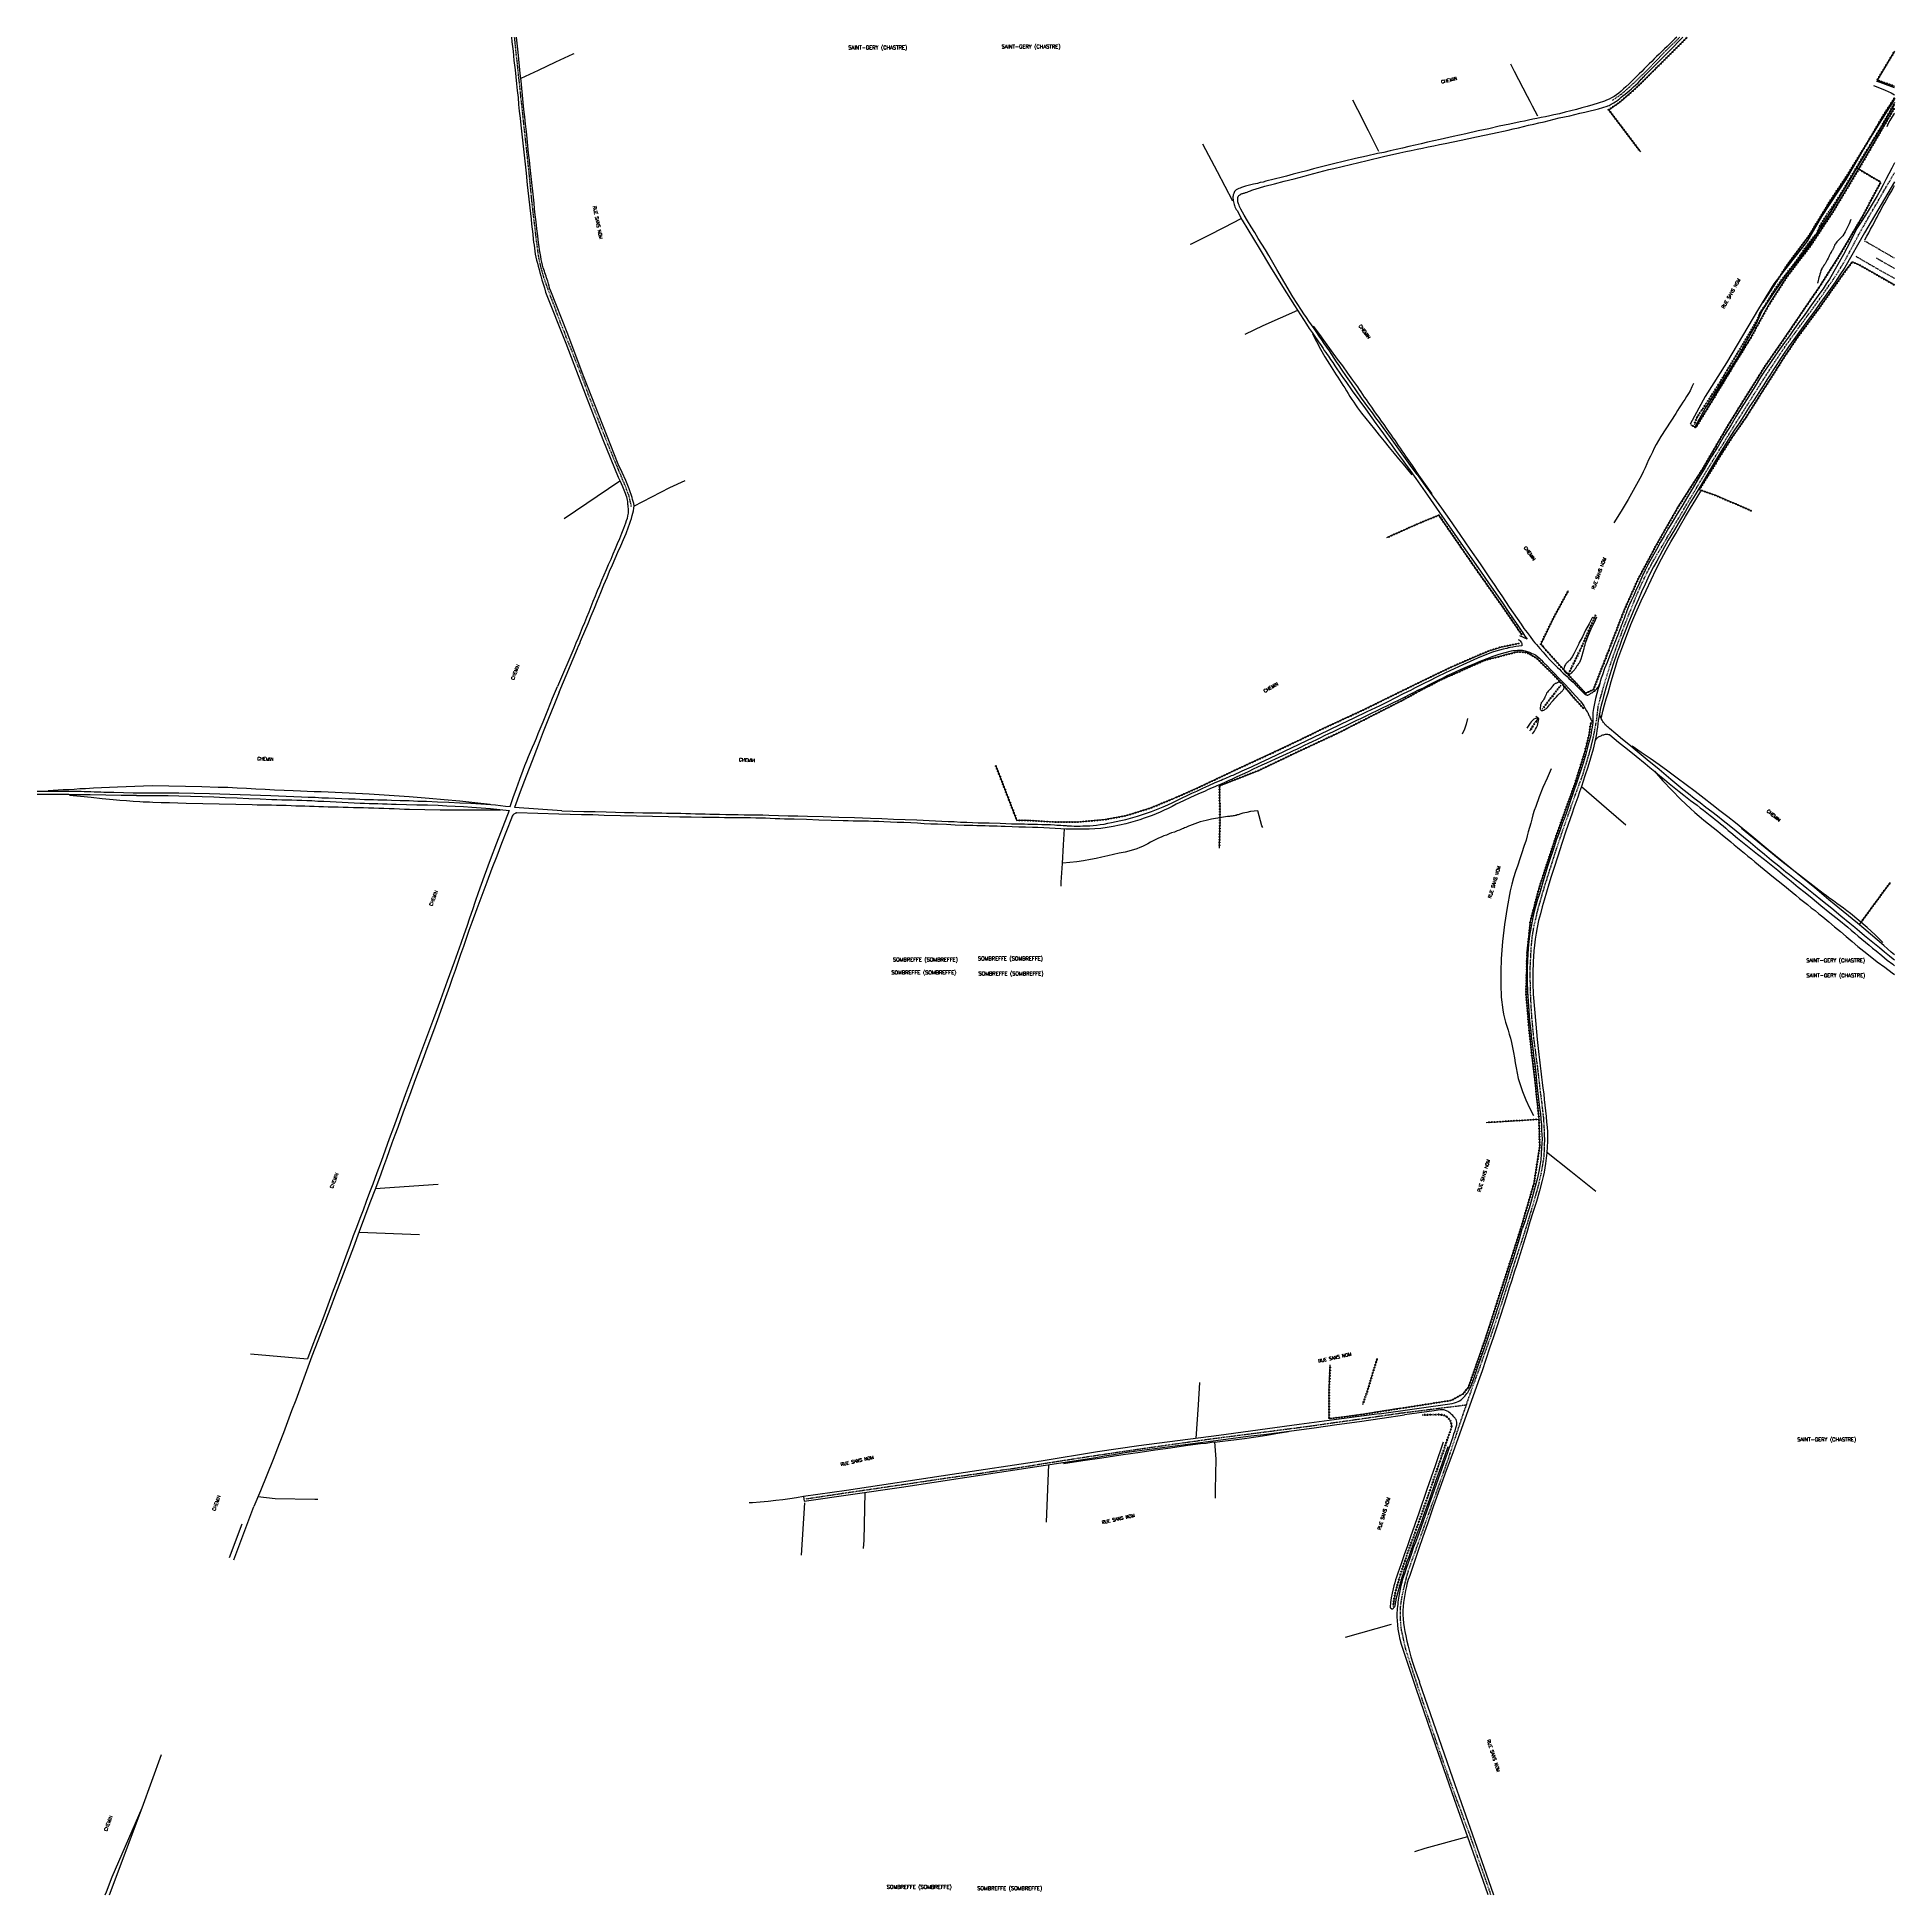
# Model space of a CAD drawing. Header units: millimetres. Extents: x 167000 to 168000, y 139000 to 140000.
import ezdxf
from ezdxf.enums import TextEntityAlignment as Align

# ---------------------------------------------------------------- set-up
doc = ezdxf.new("R2010")
doc.units = ezdxf.units.MM
doc.linetypes.add('DASHED', pattern=[0.75, 0.5, -0.25])
doc.layers.get('0').update_dxf_attribs({"linetype": 'CONTINUOUS'})
for name, color, linetype in [('W0001', 6, 'DASHED'), ('W0008', 7, 'CONTINUOUS'), ('W0071', 7, 'CONTINUOUS'), ('W0112', 1, 'DASHED'), ('W0211', 2, 'CONTINUOUS'), ('W0214', 2, 'CONTINUOUS'), ('W0220', 5, 'DASHED'), ('W0300', 7, 'CONTINUOUS'), ('W0322', 7, 'CONTINUOUS'), ('W0323', 7, 'CONTINUOUS'), ('W0330', 7, 'CONTINUOUS'), ('W0510', 5, 'CONTINUOUS'), ('W0980', 7, 'CONTINUOUS'), ('W0989', 7, 'CONTINUOUS')]:
    doc.layers.add(name, color=color, linetype=linetype)
doc.styles.get("Standard").update_dxf_attribs({"font": 'romans.shx', "width": 0.85})

# ---------------------------------------------------------------- blocks, each defined once
blk = doc.blocks.new('t220o')
at = {"color": 0, "linetype": 'Continuous'}
for p, q in [((-0.25, 0.25), (0.25, 0.25)), ((-0.25, -0.25), (0.25, -0.25))]:
    blk.add_line(p, q, dxfattribs=at)
blk = doc.blocks.new('t323o')
at = {"color": 0, "linetype": 'Continuous'}
for radius in [0.25, 0.15]:
    blk.add_circle((0, 0), radius, dxfattribs=at)
blk = doc.blocks.new('t322o')
at = {"color": 0, "linetype": 'Continuous'}
for radius in [0.25, 0.15]:
    blk.add_circle((0, 0), radius, dxfattribs=at)

msp = doc.modelspace()

# ---------------------------------------------------------------- linework, layer by layer
at = {"layer": 'W0001'}
for points in [[(167256.9, 140000), (167257.1, 139997.7), (167257.7, 139991.7), (167258.4, 139985.7), (167259, 139979.6), (167259.7, 139973.6), (167260.3, 139967.6), (167261, 139961.5), (167261.6, 139955.5), (167262.6, 139946.4), (167263.6, 139937.2), (167264.6, 139928.1), (167265.5, 139918.9), (167266.2, 139911.7), (167267, 139904.5), (167267.9, 139897.3), (167268.7, 139890.1), (167269.1, 139887.6), (167269.4, 139885.1), (167269.7, 139882.6), (167270.2, 139880.2), (167270.6, 139878.3), (167271, 139876.5), (167271.5, 139874.7), (167272, 139872.9), (167272.7, 139870.7), (167273.4, 139868.6), (167274.2, 139866.4), (167275, 139864.2), (167275, 139864.2), (167276.6, 139859.8), (167278.3, 139855.3), (167279.9, 139850.9), (167281.6, 139846.4), (167282.6, 139843.9), (167283.7, 139841.3), (167284.7, 139838.7), (167285.7, 139836.1), (167286.8, 139833.6), (167287.8, 139831), (167288.8, 139828.4), (167289.8, 139825.8), (167291.2, 139822.4), (167292.5, 139819), (167293.8, 139815.6), (167295.1, 139812.2), (167296.3, 139808.7), (167297.6, 139805.3), (167298.9, 139801.9), (167300.3, 139798.5), (167302.9, 139791.8), (167305.5, 139785.2), (167308.1, 139778.6), (167310.8, 139772), (167311.9, 139769.5), (167312.9, 139767), (167314, 139764.5), (167315, 139762), (167315.8, 139760.2), (167316.5, 139758.5), (167317.2, 139756.7), (167317.9, 139754.8), (167318.5, 139753), (167319, 139751.1), (167319.4, 139749.2), (167319.8, 139747.3)], [(167848.1, 139966), (167849.7, 139967.1), (167851.3, 139968.2), (167852.9, 139969.4), (167854.4, 139970.6), (167857.8, 139973.6), (167861.1, 139976.7), (167864.3, 139979.8), (167867.5, 139983), (167870.6, 139986.2), (167873.8, 139989.5), (167876.9, 139992.7), (167880.1, 139995.8), (167883.6, 139999.2), (167884.4, 140000)], [(167850, 139671), (167851.5, 139675), (167853, 139679), (167854.5, 139683), (167856.1, 139687), (167858.6, 139693.3), (167861.1, 139699.5), (167863.8, 139705.6), (167866.7, 139711.7), (167869.4, 139716.7), (167872.2, 139721.7), (167875.2, 139726.5), (167878.1, 139731.5), (167882.8, 139739.5), (167887.5, 139747.5), (167892.3, 139755.5), (167897, 139763.5), (167902.5, 139772.6), (167908.1, 139781.7), (167913.6, 139790.7), (167919.3, 139799.7), (167924.5, 139808), (167929.7, 139816.2), (167935, 139824.3), (167940.4, 139832.4), (167943, 139836.1), (167945.6, 139839.7), (167948.2, 139843.3), (167950.9, 139847), (167953.5, 139850.6), (167956.2, 139854.2), (167958.8, 139857.8), (167961.4, 139861.5), (167964.1, 139865.4), (167966.8, 139869.3), (167969.4, 139873.3), (167971.9, 139877.4), (167973.2, 139879.6), (167974.5, 139882), (167975.8, 139884.3), (167977, 139886.6), (167978.3, 139889), (167979.5, 139891.3), (167980.7, 139893.7), (167982, 139896), (167984.2, 139899.8), (167986.3, 139903.5), (167988.5, 139907.3), (167990.7, 139911), (167992.8, 139914.7), (167995, 139918.5), (167997.2, 139922.2), (167999.3, 139925.9), (168000, 139927.1)], [(167769.5, 139263.8), (167771.3, 139269), (167773.2, 139274.3), (167775.1, 139279.5), (167777, 139284.7), (167778.8, 139289.9), (167780.7, 139295.2), (167782.6, 139300.4), (167784.4, 139305.7), (167787.2, 139314.3), (167790, 139323), (167792.8, 139331.6), (167795.5, 139340.3), (167797.9, 139347.5), (167800.3, 139354.8), (167802.6, 139362.1), (167804.8, 139369.4), (167806.6, 139375.6), (167808.3, 139381.9), (167809.8, 139388.2), (167810.9, 139394.6), (167811.2, 139396.5), (167811.4, 139398.5), (167811.5, 139400.5), (167811.6, 139402.4), (167811.6, 139404.4), (167811.7, 139406.4), (167811.6, 139408.4), (167811.6, 139410.3), (167811.1, 139418.3), (167810.2, 139426.2), (167809.2, 139434), (167808.3, 139441.9), (167807.8, 139446.2), (167807.2, 139450.5), (167806.7, 139454.8), (167806.1, 139459), (167805.6, 139463.3), (167805.2, 139467.6), (167804.8, 139471.9), (167804.5, 139476.2), (167804.1, 139484), (167803.9, 139491.9), (167803.9, 139499.7), (167804.3, 139507.5), (167804.4, 139509.3), (167804.5, 139511.2), (167804.7, 139513), (167804.9, 139514.8), (167805.1, 139516.6), (167805.4, 139518.4), (167805.7, 139520.1), (167806, 139521.9), (167807.8, 139529.5), (167809.9, 139537.1), (167812.1, 139544.5), (167814.5, 139552), (167817.1, 139560.2), (167819.8, 139568.3), (167822.6, 139576.5), (167825.5, 139584.6), (167826.6, 139587.8), (167827.7, 139590.9), (167828.9, 139594.1), (167830, 139597.2), (167831.2, 139600.3), (167832.3, 139603.5), (167833.3, 139606.7), (167834.3, 139609.9), (167835.5, 139613.9), (167836.6, 139618), (167837.6, 139622.1), (167838.5, 139626.3), (167839.1, 139629.7), (167839.7, 139633), (167840.1, 139636.4), (167840.5, 139639.8), (167842, 139645.5), (167843.6, 139651.1), (167845.3, 139656.7), (167847, 139662.3), (167847.8, 139664.5), (167848.5, 139666.6), (167849.3, 139668.8), (167850, 139671)], [(167414, 139213.2), (167430.5, 139215.7), (167446.9, 139218.1), (167463.3, 139220.5), (167479.7, 139222.9), (167485.4, 139223.8), (167491.1, 139224.6), (167496.7, 139225.4), (167502.4, 139226.2), (167508.1, 139227), (167513.8, 139227.9), (167519.4, 139228.7), (167525.1, 139229.5), (167530.2, 139230.3), (167535.4, 139231.1), (167540.5, 139232), (167545.7, 139232.8), (167550.8, 139233.6), (167556, 139234.4), (167561.1, 139235.2), (167566.3, 139236), (167580.4, 139238.1), (167594.6, 139240.2), (167608.8, 139242.2), (167622.9, 139244.2), (167630.7, 139245.3), (167638.4, 139246.3), (167646.1, 139247.3), (167653.9, 139248.3), (167661.6, 139249.3), (167669.3, 139250.3), (167677.1, 139251.3), (167684.8, 139252.3), (167697.2, 139254.1), (167709.6, 139255.8), (167722, 139257.6), (167734.4, 139259.4), (167769.5, 139263.8)], [(167737.3, 139171), (167738.4, 139174.7), (167739.6, 139178.3), (167740.9, 139181.9), (167742.2, 139185.4), (167759.8, 139234.7), (167762.2, 139242), (167764.6, 139249.3), (167767, 139256.5), (167769.5, 139263.8)], [(167782.7, 139000), (167781.7, 139003), (167778.6, 139011.9), (167775.4, 139020.8), (167772.3, 139029.7), (167770.8, 139033.9), (167769.2, 139038), (167767.7, 139042.2), (167766.2, 139046.4), (167764.6, 139050.5), (167763.1, 139054.7), (167761.6, 139058.9), (167760.1, 139063), (167756.5, 139073.4), (167752.9, 139083.8), (167749.4, 139094.2), (167745.9, 139104.6), (167743.6, 139111.5), (167741.3, 139118.5), (167739.1, 139125.4), (167736.8, 139132.3), (167734.6, 139142.5), (167734.2, 139145.6), (167734, 139148.8), (167734, 139151.9), (167734.1, 139155.1), (167734.3, 139157), (167734.6, 139158.8), (167734.9, 139160.7), (167735.3, 139162.5), (167735.7, 139164.4), (167736.1, 139166.2), (167736.6, 139168), (167737, 139169.9), (167737.1, 139170.2), (167737.2, 139170.4), (167737.3, 139170.7), (167737.3, 139171)]]:
    msp.add_lwpolyline(points, dxfattribs=at)
at = {"layer": 'W0008'}
for points in [[(167255.3, 140000), (167255.6, 139997.5), (167255.9, 139995), (167256.2, 139992.4), (167256.4, 139989.9), (167256.7, 139987.4), (167257, 139984.9), (167257.3, 139982.4), (167257.7, 139978.7), (167258.1, 139974.9), (167258.5, 139971.2), (167258.9, 139967.5), (167259.2, 139963.8), (167259.6, 139960.1), (167260, 139956.4), (167260.4, 139952.7), (167261.1, 139946.2), (167261.8, 139939.7), (167262.5, 139933.2), (167263.2, 139926.7), (167263.9, 139920.5), (167264.5, 139914.4), (167265.2, 139908.2), (167265.9, 139902.1)], [(167276.5, 139863.3), (167276.1, 139864.6), (167275.7, 139866), (167275.3, 139867.3), (167274.9, 139868.6), (167274.6, 139869.5), (167274.3, 139870.4), (167274, 139871.3), (167273.7, 139872.2), (167273.4, 139873.1), (167273.1, 139874), (167272.8, 139874.9), (167272.5, 139875.8), (167272.1, 139877.3), (167271.8, 139878.9), (167271.4, 139880.4), (167271.1, 139882), (167270.8, 139883.8), (167270.5, 139885.6), (167270.2, 139887.4), (167269.9, 139889.2), (167269.5, 139893), (167269, 139896.8), (167268.6, 139900.6), (167268.2, 139904.4), (167267.8, 139907.6), (167267.5, 139910.7), (167267.2, 139913.9), (167266.8, 139917.1), (167266.5, 139920.2), (167266.2, 139923.4), (167265.8, 139926.6), (167265.5, 139929.8), (167265.1, 139933.7), (167264.6, 139937.6), (167264.2, 139941.5), (167263.8, 139945.4), (167263.4, 139949.3), (167263, 139953.2), (167262.5, 139957.1), (167262.1, 139961), (167261.7, 139964.9), (167261.3, 139968.7), (167260.9, 139972.6), (167260.5, 139976.5), (167260.1, 139980.4), (167259.7, 139984.3), (167259.3, 139988.1), (167258.9, 139992), (167258.1, 140000)], [(167882.7, 140000), (167881.8, 139999.1), (167880.4, 139997.8), (167879, 139996.4), (167877.6, 139995), (167876.1, 139993.7), (167874.7, 139992.3), (167873.3, 139990.9), (167871.9, 139989.6), (167870.6, 139988.3), (167869.3, 139986.9), (167867.9, 139985.6), (167866.6, 139984.3), (167865.2, 139982.9), (167863.9, 139981.6), (167862.5, 139980.3), (167860.8, 139978.5), (167859, 139976.7), (167857.2, 139974.9), (167855.4, 139973.2), (167854.1, 139972.1), (167852.9, 139971), (167851.6, 139969.9), (167850.3, 139968.9), (167849, 139968.1), (167847.7, 139967.3), (167846.3, 139966.6), (167844.9, 139966)], [(167845.2, 139962.8), (167845.7, 139963.1), (167846.3, 139963.3), (167846.9, 139963.6), (167847.4, 139963.9), (167848.2, 139964.3), (167848.9, 139964.7), (167849.6, 139965.2), (167850.3, 139965.6), (167851.2, 139966.3), (167852.1, 139967), (167852.9, 139967.7), (167853.7, 139968.4), (167854.9, 139969.3), (167856, 139970.2), (167857.2, 139971.1), (167858.3, 139972.1), (167859.5, 139973.2), (167860.7, 139974.4), (167861.9, 139975.5), (167863.1, 139976.7), (167863.6, 139977.3), (167864.2, 139977.8), (167864.7, 139978.4), (167865.2, 139978.9), (167865.8, 139979.5), (167866.3, 139980), (167866.9, 139980.6), (167867.4, 139981.1), (167869.9, 139983.6), (167872.4, 139986.1), (167874.8, 139988.6), (167877.3, 139991.1), (167880.7, 139994.5), (167884.1, 139998), (167886.1, 140000)], [(168000, 139932.4), (168000, 139932.4), (167998.5, 139929.4), (167996.9, 139926.4), (167995.4, 139923.4), (167993.8, 139920.5), (167992.3, 139917.5), (167990.6, 139914.6), (167988, 139910.1), (167985.2, 139905.6), (167982.4, 139901.1), (167979.5, 139896.8)], [(168000, 139922.2), (167983.9, 139894.7), (167973.3, 139876)], [(167265.9, 139902.1), (167266.2, 139899.4), (167266.5, 139896.7), (167266.8, 139893.9), (167267.1, 139891.2), (167267.3, 139889.6), (167267.5, 139888), (167267.7, 139886.4), (167267.9, 139884.8), (167268.2, 139883.2), (167268.5, 139881.6), (167268.9, 139880), (167269.3, 139878.4), (167269.7, 139876.7), (167270.2, 139875), (167270.7, 139873.3), (167271.2, 139871.6), (167271.8, 139869.4), (167272.5, 139867.2), (167273.1, 139865), (167273.7, 139862.8)], [(167979.5, 139896.8), (167976.1, 139889.9), (167972.5, 139883), (167968.8, 139876.3), (167964.9, 139869.7), (167963.2, 139867.2), (167961.5, 139864.6), (167959.8, 139862.2), (167958, 139859.7), (167956.2, 139857.1), (167954.4, 139854.6), (167952.6, 139852), (167950.8, 139849.5), (167948.9, 139847), (167947.1, 139844.4), (167945.3, 139841.9), (167943.5, 139839.3), (167940.8, 139835.6), (167938.1, 139831.9), (167935.5, 139828.2), (167932.9, 139824.4), (167930.4, 139820.7), (167927.9, 139816.9), (167925.5, 139813), (167923.1, 139809.2), (167920.3, 139804.8), (167917.5, 139800.3), (167914.8, 139795.9), (167912, 139791.4), (167908.5, 139785.7), (167905, 139779.9), (167901.5, 139774.2), (167898, 139768.4), (167894.8, 139763.1), (167891.7, 139757.9), (167888.5, 139752.6), (167885.4, 139747.3), (167883, 139743.4), (167880.7, 139739.5), (167878.3, 139735.6), (167876, 139731.6), (167873.9, 139727.9), (167871.8, 139724.2), (167869.7, 139720.5), (167867.6, 139716.7)], [(167973.3, 139876), (167970.6, 139872.1), (167968, 139868.2), (167965.3, 139864.4), (167962.6, 139860.6), (167959.8, 139856.6), (167957, 139852.7), (167954.2, 139848.9), (167951.3, 139845), (167948.5, 139841.1), (167945.7, 139837.2), (167942.9, 139833.3), (167940.2, 139829.3), (167938.4, 139826.6), (167936.6, 139823.8), (167934.8, 139821.1), (167933.1, 139818.3), (167931.3, 139815.6), (167929.6, 139812.8), (167927.8, 139810.1), (167926.1, 139807.3), (167924, 139804.2), (167922, 139801.1), (167920, 139797.9), (167917.9, 139794.8), (167915.9, 139791.7), (167913.9, 139788.6), (167911.9, 139785.5), (167909.9, 139782.3), (167906.2, 139776.3), (167902.6, 139770.3), (167899, 139764.2), (167895.4, 139758.2), (167892.7, 139753.7), (167890, 139749.3), (167887.4, 139744.8), (167884.7, 139740.3), (167881.5, 139734.8), (167878.2, 139729.2), (167875.1, 139723.6), (167872, 139718), (167870.3, 139714.9), (167868.7, 139711.8), (167867.2, 139708.7), (167865.7, 139705.5), (167863.8, 139701.5), (167862.1, 139697.5), (167860.4, 139693.5), (167858.7, 139689.5), (167856.8, 139684.9), (167855, 139680.3), (167853.2, 139675.7), (167851.5, 139671)], [(167312.9, 139770.1), (167294.3, 139817.1), (167285.3, 139841), (167276.5, 139863.3)], [(167273.7, 139862.8), (167284.6, 139835.2), (167295.6, 139806.5), (167304.6, 139783.4), (167312.9, 139763.1)], [(167321.4, 139747.8), (167321.2, 139748.9), (167320.9, 139750), (167320.6, 139751.1), (167320.3, 139752.2), (167318.7, 139756.8), (167316.9, 139761.3), (167315, 139765.7), (167312.9, 139770.1)], [(167312.9, 139763.1), (167313.7, 139761.4), (167314.4, 139759.8), (167315.2, 139758.1), (167315.8, 139756.4), (167316.2, 139755.4), (167316.6, 139754.5), (167317, 139753.5), (167317.3, 139752.5), (167317.5, 139751.7), (167317.6, 139750.8), (167317.8, 139750), (167317.9, 139749.1), (167317.9, 139748.6), (167318, 139748), (167318, 139747.5), (167318, 139747)], [(167867.6, 139716.7), (167865.8, 139713), (167864, 139709.3), (167862.3, 139705.6), (167860.6, 139701.8), (167859.4, 139699.1), (167858.2, 139696.5), (167857, 139693.8), (167855.9, 139691.1), (167855.5, 139689.9), (167855, 139688.8), (167854.6, 139687.6), (167854.2, 139686.5), (167853.7, 139685.4), (167853.3, 139684.2), (167852.9, 139683.1), (167852.4, 139681.9), (167851.9, 139680.6), (167851.4, 139679.2), (167850.9, 139677.8), (167850.3, 139676.5), (167849.8, 139675.1), (167849.3, 139673.7), (167848.7, 139672.4), (167848.2, 139671)], [(167851.5, 139671), (167851.2, 139670.3), (167851, 139669.6), (167850.7, 139668.9), (167850.5, 139668.2), (167848.5, 139662.4), (167846.7, 139656.7), (167845, 139650.9), (167843.3, 139645.1), (167842.7, 139642.7), (167842.1, 139640.4), (167841.6, 139638), (167841.1, 139635.6), (167840.8, 139633.8), (167840.5, 139632.1), (167840.3, 139630.3), (167840, 139628.5), (167839.8, 139626.8), (167839.5, 139625), (167839.2, 139623.2), (167838.9, 139621.5), (167837.7, 139616.7), (167836.3, 139611.9), (167834.8, 139607.1), (167833.3, 139602.4), (167832.4, 139599.5), (167831.4, 139596.6), (167830.4, 139593.7), (167829.4, 139590.9), (167828.4, 139588), (167827.4, 139585.1), (167826.4, 139582.2), (167825.4, 139579.3), (167823.1, 139572.6), (167820.9, 139565.9), (167818.7, 139559.2), (167816.5, 139552.5), (167815.2, 139548.2), (167813.9, 139544), (167812.6, 139539.7), (167811.3, 139535.4), (167810.3, 139531.8), (167809.3, 139528.1), (167808.4, 139524.5), (167807.6, 139520.8), (167807, 139517.6), (167806.5, 139514.5), (167806.1, 139511.3), (167805.8, 139508.1), (167805.4, 139502.3), (167805.3, 139496.4), (167805.3, 139490.6), (167805.5, 139484.8)], [(167848.2, 139671), (167848.1, 139670.8), (167848, 139670.5), (167847.9, 139670.3), (167847.8, 139670.1), (167846.5, 139666.8), (167845.2, 139663.4), (167843.9, 139660.1), (167842.7, 139656.8), (167842.1, 139654.9), (167841.6, 139653.1), (167841.1, 139651.3), (167840.5, 139649.4), (167839.8, 139646.7), (167839, 139644), (167838.4, 139641.3), (167837.9, 139638.6), (167837.7, 139637.5), (167837.6, 139636.4), (167837.6, 139635.3), (167837.6, 139634.2), (167837.5, 139633.2), (167837.5, 139632.1), (167837.5, 139631), (167837.4, 139629.9), (167837.2, 139628.5), (167836.9, 139627), (167836.7, 139625.6), (167836.4, 139624.1), (167835.1, 139619.1), (167833.8, 139614.1), (167832.3, 139609.2), (167830.7, 139604.3), (167829, 139599), (167827.2, 139593.7), (167825.3, 139588.5), (167823.5, 139583.2), (167822.4, 139580.1), (167821.3, 139577), (167820.2, 139573.9), (167819, 139570.8), (167817.9, 139567.8), (167816.9, 139564.7), (167815.8, 139561.5), (167814.8, 139558.4), (167813.2, 139553.6), (167811.7, 139548.7), (167810.3, 139543.8), (167808.9, 139538.9)], [(167808.9, 139538.9), (167807.8, 139535.8), (167806.8, 139532.6), (167806, 139529.4), (167805.2, 139526.1), (167804.3, 139521.3), (167803.5, 139516.4), (167803, 139511.5), (167802.5, 139506.6), (167802.3, 139502.8), (167802.2, 139499), (167802.2, 139495.2), (167802.2, 139491.4), (167802.4, 139486.2), (167802.7, 139481), (167803.1, 139475.8), (167803.5, 139470.6), (167803.8, 139467.8), (167804.1, 139465.1), (167804.4, 139462.3), (167804.7, 139459.6), (167805.1, 139456.9), (167805.4, 139454.1), (167805.7, 139451.4), (167806.1, 139448.7), (167806.8, 139442.4), (167807.5, 139436.1), (167808.2, 139429.9), (167808.9, 139423.6)], [(167805.5, 139484.8), (167806.1, 139476.7), (167806.9, 139468.6), (167807.6, 139460.5), (167808.5, 139452.4), (167808.8, 139449.4), (167809.2, 139446.3), (167809.5, 139443.3), (167809.9, 139440.2), (167810.3, 139437.2), (167810.7, 139434.2), (167811.1, 139431.1), (167811.4, 139428.1), (167811.7, 139425), (167812.1, 139422), (167812.4, 139419), (167812.6, 139415.9)], [(167808.9, 139423.6), (167809.3, 139420.6), (167809.6, 139417.6), (167809.9, 139414.6), (167810, 139411.6), (167810.1, 139409.2), (167810.2, 139406.9), (167810.1, 139404.5), (167810, 139402.1), (167809.8, 139398.9), (167809.5, 139395.7), (167809, 139392.5), (167808.5, 139389.4), (167807.6, 139385.3), (167806.6, 139381.3), (167805.4, 139377.4), (167804.3, 139373.4), (167803.2, 139369.7), (167802, 139365.9), (167800.9, 139362.2), (167799.6, 139358.5)], [(167812.6, 139415.9), (167812.9, 139413.3), (167813.1, 139410.8), (167813.2, 139408.2), (167813.2, 139405.6), (167813, 139402.6), (167812.8, 139399.5), (167812.4, 139396.6), (167812.1, 139393.6), (167811.7, 139391.3), (167811.3, 139389), (167810.9, 139386.7), (167810.3, 139384.5), (167808.9, 139378.9), (167807.2, 139373.3), (167805.5, 139367.8), (167803.7, 139362.3), (167802, 139356.5), (167800.2, 139350.8), (167798.4, 139345), (167796.6, 139339.3), (167795.2, 139335.1), (167793.9, 139330.9), (167792.6, 139326.7), (167791.2, 139322.4), (167789.5, 139316.9), (167787.7, 139311.4), (167785.9, 139305.8), (167784.1, 139300.3), (167782, 139294.2), (167780, 139288.2), (167777.9, 139282.1), (167775.8, 139276.1)], [(167772.9, 139276.4), (167775.9, 139284.9), (167778.9, 139293.4), (167781.8, 139301.9), (167784.6, 139310.4), (167786.8, 139317.1), (167788.9, 139323.8), (167791, 139330.5), (167793.1, 139337.3), (167794.8, 139342.6), (167796.4, 139347.9), (167798, 139353.2), (167799.6, 139358.5)], [(167761.7, 139264.5), (167762.3, 139264.6), (167763, 139264.8), (167763.6, 139265), (167764.2, 139265.2), (167765, 139265.6), (167765.8, 139266), (167766.6, 139266.5), (167767.3, 139267), (167768, 139267.7), (167768.6, 139268.4), (167769.2, 139269.1), (167769.7, 139269.8), (167770.2, 139270.5), (167770.6, 139271.2), (167771, 139271.9), (167771.4, 139272.6), (167771.8, 139273.5), (167772.2, 139274.5), (167772.6, 139275.5), (167772.9, 139276.4)], [(167775.8, 139276.1), (167762.1, 139238)], [(167722.5, 139258.9), (167761.8, 139264.5)], [(167722.5, 139258.9), (167679.4, 139253.1), (167636.2, 139247.3), (167593.1, 139241.7), (167570.8, 139238.5), (167540.6, 139233.4), (167492.7, 139226.2), (167435.7, 139217.7), (167412.6, 139214.4), (167412.9, 139211.9), (167465.3, 139219.5), (167518.1, 139227.5), (167569.9, 139235.4)], [(167569.9, 139235.4), (167574.7, 139236.3), (167579.6, 139237.1), (167584.5, 139237.9), (167589.4, 139238.6), (167600.3, 139240.1), (167611.2, 139241.6), (167622.2, 139243), (167633.1, 139244.4), (167639.9, 139245.3), (167646.7, 139246.1), (167653.5, 139247), (167660.4, 139247.8), (167667.2, 139248.7), (167674, 139249.6), (167680.8, 139250.5), (167687.6, 139251.4), (167699.8, 139253.1), (167711.9, 139254.8), (167724.1, 139256.6), (167736.2, 139258.4)], [(167752.2, 139260.5), (167736.2, 139258.4)], [(167764.3, 139252.9), (167764.3, 139253.7), (167764.3, 139254.4), (167764.1, 139255.2), (167763.9, 139255.9), (167763.7, 139256.3), (167763.4, 139256.6), (167763.1, 139257), (167762.8, 139257.3), (167762.2, 139258), (167761.5, 139258.6), (167760.8, 139259.2), (167760, 139259.8), (167759.6, 139260.1), (167759.2, 139260.4), (167758.7, 139260.6), (167758.2, 139260.8), (167757.8, 139260.9), (167757.3, 139261), (167756.9, 139261), (167756.4, 139261), (167755.3, 139261), (167754.3, 139260.9), (167753.3, 139260.7), (167752.2, 139260.5)], [(167759.5, 139238.3), (167760.2, 139240.4), (167760.9, 139242.4), (167761.6, 139244.5), (167762.3, 139246.6), (167762.8, 139248.2), (167763.4, 139249.8), (167763.8, 139251.4), (167764.3, 139253)], [(167762.1, 139238), (167758.6, 139228.5), (167755.2, 139218.9), (167751.8, 139209.4), (167748.5, 139199.8), (167746.1, 139192.8), (167743.7, 139185.9), (167741.3, 139178.9), (167739, 139171.9)], [(167743.3, 139192.8), (167759.5, 139238.3)], [(167735.7, 139171), (167736.5, 139173.5), (167737.3, 139175.9), (167738.2, 139178.4), (167739, 139180.8), (167740.1, 139183.9), (167741.1, 139186.9), (167742.2, 139189.9), (167743.3, 139192.8)], [(167735.5, 139132.1), (167734.6, 139134.8), (167733.9, 139137.5), (167733.3, 139140.3), (167732.8, 139143.1), (167732.5, 139145.3), (167732.4, 139147.5), (167732.3, 139149.7), (167732.3, 139151.9), (167732.4, 139153), (167732.4, 139154.1), (167732.5, 139155.3), (167732.7, 139156.4), (167732.8, 139157.5), (167733, 139158.6), (167733.1, 139159.7), (167733.3, 139160.8), (167733.6, 139162.7), (167734, 139164.6), (167734.4, 139166.5), (167734.9, 139168.4), (167735.1, 139169.1), (167735.3, 139169.7), (167735.5, 139170.4), (167735.7, 139171)], [(167738.6, 139171), (167738.2, 139169.8), (167737.8, 139168.5), (167737.5, 139167.2), (167737.2, 139166), (167736.7, 139163.8), (167736.3, 139161.7), (167735.9, 139159.5), (167735.6, 139157.4), (167735.5, 139155.2), (167735.3, 139153), (167735.3, 139150.8), (167735.4, 139148.6), (167735.6, 139146.3), (167736, 139144), (167736.4, 139141.7), (167736.9, 139139.4), (167737.5, 139136.6), (167738.1, 139133.8), (167738.8, 139131), (167739.6, 139128.2), (167740.6, 139124.8), (167741.7, 139121.4), (167742.9, 139118.1), (167744.2, 139114.7)], [(167739, 139171.9), (167738.6, 139171)], [(167781.2, 139000), (167778.5, 139007.8), (167763.1, 139051.4), (167753.1, 139080.3), (167742.5, 139111), (167735.5, 139132.1)], [(167744.1, 139114.7), (167762, 139062.9), (167773.8, 139029.3), (167784.1, 139000)]]:
    msp.add_lwpolyline(points, dxfattribs=at)
at = {"layer": 'W0071'}
for points in [[(167988.7, 139974), (167991.9, 139972.7), (167995, 139971.4), (167998.1, 139970), (168000, 139969)], [(168000, 139972.8), (167990.3, 139976.4)], [(167844.9, 139966), (167843.8, 139965.6), (167842.7, 139965.2), (167841.5, 139964.8), (167840.4, 139964.4), (167837.5, 139963.5), (167834.6, 139962.7), (167831.6, 139961.9), (167828.7, 139961.1), (167825.7, 139960.3), (167822.7, 139959.6), (167819.7, 139958.8), (167816.6, 139958.1), (167814.4, 139957.6), (167812.1, 139957.2), (167809.8, 139956.7), (167807.5, 139956.2), (167805.3, 139955.8), (167803, 139955.3), (167800.7, 139954.8), (167798.5, 139954.4), (167792.8, 139953.2), (167787.2, 139952), (167781.6, 139950.7), (167775.9, 139949.5), (167769.1, 139948), (167762.3, 139946.5), (167755.4, 139944.9), (167748.6, 139943.4), (167745.2, 139942.6), (167741.9, 139941.9), (167738.5, 139941.1), (167735.1, 139940.3), (167731.7, 139939.6), (167728.4, 139938.8), (167725, 139938), (167721.6, 139937.3), (167715.7, 139935.9), (167709.8, 139934.6), (167703.9, 139933.3), (167698, 139931.9)], [(167698.2, 139929.3), (167707.1, 139931.5), (167716, 139933.6), (167724.8, 139935.7), (167733.7, 139937.7), (167736.8, 139938.4), (167739.8, 139939), (167742.9, 139939.7), (167745.9, 139940.3), (167748.9, 139940.9), (167752, 139941.5), (167755, 139942.2), (167758.1, 139942.8), (167766.6, 139944.6), (167775, 139946.3), (167783.5, 139948.1), (167792, 139950), (167794.7, 139950.6), (167797.5, 139951.2), (167800.2, 139951.9), (167803, 139952.6), (167805.8, 139953.2), (167808.5, 139953.9), (167811.3, 139954.5), (167814, 139955.2), (167816.8, 139955.8), (167819.5, 139956.5), (167822.3, 139957.1), (167825.1, 139957.7), (167827.8, 139958.3), (167830.6, 139959), (167833.3, 139959.6), (167836.1, 139960.3), (167838.4, 139960.9), (167840.6, 139961.5), (167842.9, 139962.2), (167845.2, 139962.8)], [(168000, 139959.1), (167999.9, 139959), (167999.7, 139958.8), (167999.6, 139958.5), (167998.5, 139956.9), (167997.5, 139955.2), (167996.6, 139953.5), (167995.8, 139951.8)], [(167698, 139931.9), (167694.4, 139931), (167690.7, 139930), (167687.1, 139929.1), (167683.5, 139928.1), (167679.9, 139927.2), (167676.3, 139926.2), (167672.7, 139925.2), (167669, 139924.3), (167667.5, 139923.9), (167666, 139923.5), (167664.5, 139923.2), (167663, 139922.8), (167661.5, 139922.4), (167660, 139922), (167658.5, 139921.7), (167657, 139921.3), (167654.9, 139920.8), (167652.7, 139920.3), (167650.6, 139919.7), (167648.4, 139919.1), (167647.7, 139918.8), (167647, 139918.6), (167646.2, 139918.2), (167645.6, 139917.8), (167645.1, 139917.4), (167644.7, 139916.9), (167644.4, 139916.4), (167644.2, 139915.8), (167644, 139915.2), (167643.9, 139914.6), (167643.8, 139914), (167643.8, 139913.3), (167643.9, 139912.7), (167644, 139912), (167644.1, 139911.3), (167644.3, 139910.7), (167644.5, 139910), (167644.7, 139909.3), (167644.9, 139908.6), (167645.2, 139908), (167645.4, 139907.6), (167645.6, 139907.3), (167645.8, 139907), (167646, 139906.7)], [(167648.1, 139907.4), (167647.7, 139908.1), (167647.4, 139908.8), (167647.1, 139909.5), (167646.8, 139910.3), (167646.6, 139910.8), (167646.5, 139911.4), (167646.4, 139912), (167646.4, 139912.6), (167646.4, 139912.8), (167646.4, 139913.1), (167646.5, 139913.3), (167646.5, 139913.5), (167646.5, 139913.8), (167646.6, 139914), (167646.7, 139914.2), (167646.8, 139914.4), (167647, 139914.7), (167647.3, 139915), (167647.6, 139915.2), (167648, 139915.4), (167648.3, 139915.6), (167648.7, 139915.8), (167649.1, 139915.9), (167649.4, 139916), (167649.8, 139916.1), (167650.2, 139916.2), (167650.6, 139916.3), (167650.9, 139916.4), (167651.5, 139916.6), (167652.1, 139916.9), (167652.7, 139917.1), (167653.3, 139917.3), (167653.9, 139917.6), (167654.5, 139917.8), (167655.1, 139918), (167655.7, 139918.2), (167660.9, 139919.8), (167666.1, 139921.1), (167671.4, 139922.4), (167676.7, 139923.7), (167679.4, 139924.4), (167682.1, 139925.1), (167684.7, 139925.8), (167687.4, 139926.6), (167690.1, 139927.3), (167692.8, 139928), (167695.5, 139928.7), (167698.2, 139929.3)], [(167646, 139906.7), (167648.8, 139901.5), (167651.8, 139896.5), (167654.9, 139891.4), (167657.9, 139886.4), (167664.1, 139876.1), (167670.4, 139865.8), (167676.9, 139855.6), (167683.4, 139845.5), (167684.9, 139843.2), (167686.4, 139841), (167687.9, 139838.8), (167689.5, 139836.6), (167690.2, 139835.5), (167690.9, 139834.5), (167691.6, 139833.4), (167692.3, 139832.4), (167693, 139831.3), (167693.8, 139830.3), (167694.5, 139829.2), (167695.2, 139828.2), (167696.4, 139826.5), (167697.5, 139824.8), (167698.7, 139823.1), (167699.8, 139821.4), (167701, 139819.7), (167702.1, 139818), (167703.3, 139816.3), (167704.5, 139814.6), (167708, 139809.7), (167711.5, 139804.8), (167715.1, 139799.9), (167718.6, 139795), (167720.7, 139792.1), (167722.8, 139789.2), (167724.9, 139786.4), (167727, 139783.5), (167729.1, 139780.6), (167731.2, 139777.7), (167733.3, 139774.8), (167735.4, 139772), (167737.1, 139769.6), (167738.8, 139767.3), (167740.5, 139764.9), (167742.2, 139762.5)], [(167742.9, 139764.5), (167739.4, 139769.5), (167735.8, 139774.5), (167732.2, 139779.5), (167728.6, 139784.5), (167726.7, 139787.1), (167724.7, 139789.8), (167722.8, 139792.4), (167720.8, 139795.1), (167718.9, 139797.7), (167716.9, 139800.3), (167715, 139803), (167713.1, 139805.7), (167710.3, 139809.6), (167707.7, 139813.5), (167705, 139817.4), (167702.3, 139821.3), (167701, 139823.3), (167699.6, 139825.3), (167698.3, 139827.2), (167697, 139829.2), (167695.7, 139831.2), (167694.3, 139833.2), (167693, 139835.1), (167691.7, 139837.1), (167690.3, 139839.1), (167688.9, 139841.1), (167687.5, 139843.1), (167686.1, 139845.1), (167684.7, 139847.1), (167683.4, 139849.1), (167682, 139851.1), (167680.7, 139853.1), (167676.1, 139860.3), (167671.7, 139867.6), (167667.4, 139875), (167663.1, 139882.4), (167661.3, 139885.5), (167659.4, 139888.6), (167657.4, 139891.7), (167655.5, 139894.8), (167653.6, 139897.9), (167651.7, 139901.1), (167649.9, 139904.2), (167648.1, 139907.4)], [(167742.9, 139764.5), (167747.3, 139758.5), (167751.7, 139752.4), (167756.1, 139746.4), (167760.4, 139740.3), (167765.9, 139732.3), (167771.4, 139724.4), (167776.9, 139716.4), (167782.3, 139708.5), (167784.4, 139705.4), (167786.5, 139702.3), (167788.5, 139699.3), (167790.6, 139696.2), (167792.6, 139693.1), (167794.7, 139690.1), (167796.8, 139687), (167798.9, 139684), (167800.5, 139681.7), (167802.2, 139679.5), (167803.8, 139677.3), (167805.5, 139675.1), (167806.4, 139674), (167807.2, 139673), (167808.1, 139672), (167809, 139671)], [(167742.2, 139762.5), (167748.6, 139753.4), (167755, 139744.2), (167761.3, 139735.1), (167767.7, 139725.9), (167772.4, 139719.2), (167777.1, 139712.5), (167781.7, 139705.7), (167786.4, 139699), (167789.2, 139695), (167792, 139690.9), (167794.7, 139686.9), (167797.5, 139682.8), (167798.7, 139681.1), (167799.9, 139679.4), (167801, 139677.6), (167802.2, 139675.9)], [(167318, 139747), (167318.2, 139746.2), (167318.2, 139745.4), (167318.2, 139744.5), (167318.2, 139743.7), (167317.9, 139742.3), (167317.6, 139740.9), (167317.2, 139739.6), (167316.7, 139738.3), (167315.7, 139735.5), (167314.6, 139732.8), (167313.5, 139730), (167312.3, 139727.3), (167311.2, 139724.5), (167310, 139721.7), (167308.8, 139718.9), (167307.5, 139716), (167306.3, 139713.2), (167305.1, 139710.4), (167303.9, 139707.6), (167302.7, 139704.7), (167301.5, 139701.9), (167300.4, 139699), (167299.2, 139696.2), (167298.1, 139693.3), (167297, 139690.5), (167295.8, 139687.6), (167294.7, 139684.8), (167293.5, 139682), (167292.4, 139679.2), (167291.2, 139676.5), (167290.1, 139673.7), (167288.9, 139671)], [(167291, 139671), (167291.5, 139672.3), (167292.1, 139673.6), (167292.6, 139674.8), (167293.1, 139676.1), (167294.9, 139680.3), (167296.6, 139684.4), (167298.3, 139688.5), (167300, 139692.7), (167301.7, 139696.8), (167303.4, 139701), (167305.1, 139705.1), (167306.8, 139709.2), (167308.2, 139712.6), (167309.7, 139716), (167311.2, 139719.4), (167312.7, 139722.8), (167314.2, 139726.1), (167315.6, 139729.5), (167317.1, 139732.9), (167318.4, 139736.4), (167319, 139737.9), (167319.5, 139739.4), (167320, 139740.9), (167320.4, 139742.5), (167320.7, 139743.8), (167321, 139745.1), (167321.2, 139746.4), (167321.4, 139747.8)], [(167797.4, 139675.7), (167798, 139675.4), (167798.4, 139675), (167798.8, 139674.5), (167799.1, 139674), (167799.3, 139673.6), (167799.4, 139673.2), (167799.4, 139672.8), (167799.3, 139672.4)], [(167802.2, 139675.9), (167798.2, 139677.7)], [(167288.9, 139671), (167280.1, 139650.4)], [(167281, 139647.4), (167291, 139671)], [(167791.2, 139671), (167789.3, 139670.5), (167787.4, 139670), (167785.4, 139669.5), (167783.5, 139668.9), (167779.5, 139667.4), (167775.5, 139665.7), (167771.5, 139663.9), (167767.6, 139662.1), (167762.9, 139660), (167758.3, 139657.8), (167753.8, 139655.6), (167749.2, 139653.3), (167746.9, 139652.2), (167744.5, 139651), (167742.2, 139649.9), (167739.9, 139648.7)], [(167740.5, 139646.9), (167743.4, 139648.4), (167746.4, 139649.8), (167749.3, 139651.3), (167752.2, 139652.8), (167754.6, 139654), (167756.9, 139655.1), (167759.2, 139656.3), (167761.6, 139657.4), (167764, 139658.5), (167766.4, 139659.6), (167768.9, 139660.7), (167771.3, 139661.7), (167773.6, 139662.7), (167776, 139663.7), (167778.3, 139664.7), (167780.7, 139665.6), (167783.9, 139666.7), (167787.1, 139667.8), (167790.4, 139668.8), (167793.7, 139669.7)], [(167799.3, 139672.4), (167797.7, 139672.2), (167796.1, 139671.9), (167794.5, 139671.7), (167792.8, 139671.4), (167792.4, 139671.3), (167792, 139671.2), (167791.6, 139671.1), (167791.2, 139671)], [(167793.7, 139669.7), (167794.5, 139669.8), (167795.3, 139669.9), (167796.1, 139669.9), (167797, 139670), (167797.6, 139670), (167798.2, 139670), (167798.9, 139670), (167799.5, 139670), (167800, 139669.9), (167800.5, 139669.8), (167801.1, 139669.7), (167801.6, 139669.5), (167802.2, 139669.3), (167802.8, 139669.1), (167803.5, 139668.9), (167804.1, 139668.6), (167804.8, 139668.3), (167805.5, 139668), (167806.3, 139667.7), (167806.9, 139667.3), (167808, 139666.4), (167809, 139665.5), (167809.9, 139664.6), (167810.8, 139663.6), (167812.9, 139661.5), (167815, 139659.4), (167817.1, 139657.3), (167819.1, 139655.1), (167822.1, 139652), (167825.1, 139648.8), (167828, 139645.7), (167831, 139642.5)], [(167809, 139671), (167810.8, 139668.9), (167812.7, 139666.8), (167814.6, 139664.7), (167816.5, 139662.7), (167817.5, 139661.7), (167818.5, 139660.7), (167819.6, 139659.7), (167820.6, 139658.7), (167821.6, 139657.7), (167822.7, 139656.8), (167823.7, 139655.8), (167824.7, 139654.8), (167826.9, 139652.7), (167829, 139650.6), (167831.1, 139648.4), (167833.2, 139646.3)], [(167254.7, 139585.8), (167256.3, 139590.7), (167258, 139595.6), (167259.8, 139600.5), (167261.6, 139605.4), (167262.6, 139607.9), (167263.6, 139610.4), (167264.6, 139612.8), (167265.7, 139615.3), (167266.7, 139617.8), (167267.8, 139620.2), (167268.8, 139622.7), (167269.8, 139625.2), (167272.4, 139631.5), (167275, 139637.8), (167277.5, 139644.1), (167280.1, 139650.4)], [(167281, 139647.4), (167278.2, 139640.3), (167275.3, 139633.2), (167272.5, 139626), (167269.7, 139618.9), (167266.5, 139610.5), (167263.3, 139602.1), (167260.1, 139593.7), (167257, 139585.3)], [(167282.4, 139583.5), (167288.4, 139583.3), (167294.4, 139583.2), (167300.4, 139583.1), (167306.3, 139583), (167311.3, 139582.8), (167316.2, 139582.7), (167321.1, 139582.6), (167326.1, 139582.5), (167328.6, 139582.5), (167331.2, 139582.4), (167333.8, 139582.4), (167336.3, 139582.4), (167338.9, 139582.3), (167341.5, 139582.3), (167344, 139582.2), (167346.6, 139582.2), (167349.2, 139582.1), (167351.8, 139582.1), (167354.4, 139582), (167357, 139581.9), (167359.6, 139581.9), (167362.2, 139581.8), (167364.8, 139581.7), (167367.4, 139581.7), (167370.7, 139581.6), (167374, 139581.6), (167377.4, 139581.5), (167380.7, 139581.4), (167384, 139581.4), (167387.4, 139581.3), (167390.7, 139581.3), (167394, 139581.2), (167399.2, 139581.1), (167404.4, 139580.9), (167409.6, 139580.8), (167414.8, 139580.6), (167423.2, 139580.4), (167431.7, 139580.1), (167440.1, 139579.9), (167448.6, 139579.6), (167454.8, 139579.4), (167461.1, 139579.1), (167467.3, 139578.9), (167473.6, 139578.7), (167477, 139578.5), (167480.3, 139578.3), (167483.7, 139578.2), (167487.1, 139578), (167490.5, 139577.8), (167493.8, 139577.7), (167497.2, 139577.5), (167500.6, 139577.4), (167506.6, 139577.1), (167512.6, 139577), (167518.5, 139576.8), (167524.5, 139576.6), (167526.3, 139576.6), (167528.1, 139576.5), (167529.8, 139576.5), (167531.6, 139576.5), (167533.4, 139576.4), (167535.1, 139576.4), (167536.9, 139576.3), (167538.6, 139576.3), (167540.9, 139576.2), (167543.2, 139576.2), (167545.5, 139576.1), (167547.8, 139576), (167549, 139575.9), (167550.1, 139575.9), (167551.2, 139575.8), (167552.4, 139575.7), (167553, 139575.7), (167553.5, 139575.6), (167554.1, 139575.6), (167554.6, 139575.5), (167555.2, 139575.5), (167555.8, 139575.4), (167556.3, 139575.4), (167556.9, 139575.4), (167558.4, 139575.3), (167560, 139575.3), (167561.5, 139575.3), (167563, 139575.4), (167564.9, 139575.4), (167566.7, 139575.5), (167568.5, 139575.6), (167570.3, 139575.8), (167572.4, 139576.1), (167574.4, 139576.4), (167576.4, 139576.9), (167578.4, 139577.3), (167581, 139577.8), (167583.5, 139578.3), (167586.1, 139578.9), (167588.6, 139579.6), (167592.4, 139580.7), (167596.1, 139581.9), (167599.9, 139583.2), (167603.5, 139584.6), (167606.2, 139585.6), (167608.8, 139586.8), (167611.4, 139588), (167614, 139589.2), (167616.5, 139590.5), (167619.1, 139591.7), (167621.7, 139593), (167624.3, 139594.2), (167627.6, 139595.7), (167630.9, 139597.2), (167634.2, 139598.7), (167637.5, 139600.1), (167638.3, 139600.5), (167639.1, 139600.8), (167639.9, 139601.1), (167640.7, 139601.5), (167641.5, 139601.8), (167642.3, 139602.1), (167643.1, 139602.5), (167643.9, 139602.8), (167648.8, 139605), (167653.8, 139607.3), (167658.7, 139609.6), (167663.6, 139611.9), (167671.5, 139615.6), (167679.4, 139619.4), (167687.3, 139623.1), (167695.2, 139626.9), (167702.2, 139630.3), (167709.1, 139633.6), (167716.1, 139637), (167723.1, 139640.3), (167727.3, 139642.4), (167731.5, 139644.5), (167735.7, 139646.6), (167739.9, 139648.7)], [(167740.5, 139646.9), (167734.6, 139643.9), (167728.7, 139641), (167722.7, 139638), (167716.8, 139635.2), (167714.7, 139634.1), (167712.5, 139633.1), (167710.3, 139632.1), (167708.2, 139631), (167706, 139630), (167703.9, 139629), (167701.7, 139628), (167699.5, 139627), (167697.4, 139625.9), (167695.2, 139624.9), (167693, 139623.9), (167690.9, 139622.8), (167688.7, 139621.8), (167686.5, 139620.7), (167684.4, 139619.7), (167682.2, 139618.7), (167680.2, 139617.7), (167678.3, 139616.8), (167676.3, 139615.9), (167674.4, 139615), (167672.4, 139614.1), (167670.5, 139613.2), (167668.5, 139612.3), (167666.5, 139611.4), (167664.2, 139610.3), (167661.8, 139609.2), (167659.4, 139608.1), (167657.1, 139607), (167654.7, 139605.9), (167652.3, 139604.7), (167650, 139603.6), (167647.6, 139602.5), (167645.5, 139601.6), (167643.4, 139600.6), (167641.2, 139599.6), (167639.1, 139598.6), (167637.8, 139598.1), (167636.5, 139597.5), (167635.2, 139597), (167634, 139596.4), (167632.7, 139595.9), (167631.4, 139595.3), (167630.1, 139594.8), (167628.8, 139594.2), (167624.9, 139592.5), (167621, 139590.7), (167617.1, 139588.9), (167613.2, 139587.1)], [(167833.2, 139646.3), (167833.4, 139646.2), (167833.6, 139646.2), (167833.8, 139646.1), (167834, 139646), (167834.2, 139646), (167834.4, 139645.9), (167834.6, 139645.8), (167834.9, 139645.8), (167835.5, 139646.1), (167836, 139646.4), (167836.5, 139646.8), (167837, 139647.1), (167837.5, 139647.4), (167838, 139647.7), (167838.6, 139648), (167839, 139648.4), (167839.8, 139649.2), (167840.4, 139650.1), (167841, 139651.1), (167841.5, 139652.1)], [(167831, 139642.5), (167831.8, 139641.3), (167832.7, 139640), (167833.5, 139638.7), (167834.2, 139637.4), (167834.5, 139636.9), (167834.8, 139636.4), (167835, 139635.9), (167835.2, 139635.4), (167835.4, 139634.9), (167835.7, 139634.4), (167835.9, 139633.9), (167836.2, 139633.4), (167836.4, 139632.8), (167836.7, 139632.3), (167837, 139631.8), (167837.3, 139631.3)], [(167846.6, 139627.8), (167846, 139628.3), (167845.4, 139628.8), (167844.8, 139629.4), (167844.2, 139629.9), (167843.8, 139630.5), (167843.3, 139631.1), (167842.9, 139631.7), (167842.5, 139632.3), (167842.1, 139633.2), (167841.7, 139634.1), (167841.4, 139635), (167841.2, 139635.9)], [(167846.7, 139624.4), (167846.2, 139624.5), (167845.7, 139624.6), (167845.2, 139624.7), (167844.7, 139624.7), (167844.2, 139624.6), (167843.7, 139624.5), (167843.3, 139624.3), (167842.8, 139624.2), (167842.3, 139624), (167841.8, 139623.8), (167841.3, 139623.6), (167840.8, 139623.3), (167840.4, 139623.1), (167840.1, 139622.9), (167839.9, 139622.7), (167839.6, 139622.4), (167839.3, 139622.1), (167839.1, 139621.7), (167838.8, 139621.3), (167838.7, 139620.8)], [(168000, 139503.1), (167999.3, 139503.7), (167997.2, 139505.3), (167994.6, 139507.5), (167991.9, 139509.7), (167989.2, 139511.9), (167986.6, 139514.1), (167983.9, 139516.3), (167981.2, 139518.5), (167978.6, 139520.7), (167975.9, 139522.9), (167971.1, 139526.9), (167966.2, 139530.9), (167961.3, 139534.9), (167956.4, 139538.9), (167954.6, 139540.3), (167952.7, 139541.8), (167950.8, 139543.3), (167949, 139544.7), (167947.1, 139546.2), (167945.2, 139547.6), (167943.4, 139549.1), (167941.5, 139550.6), (167937.7, 139553.7), (167933.8, 139556.8), (167930, 139560), (167926.2, 139563.1), (167922.4, 139566.3), (167918.6, 139569.4), (167914.7, 139572.6), (167910.9, 139575.7), (167907.8, 139578.1), (167904.7, 139580.6), (167901.6, 139583), (167898.4, 139585.4), (167895.3, 139587.8), (167892.2, 139590.2), (167889.1, 139592.7), (167886, 139595.1), (167879.6, 139600.4), (167873.2, 139605.7), (167866.8, 139611), (167860.4, 139616.3), (167857, 139619.2), (167853.5, 139622), (167850, 139624.9), (167846.6, 139627.8)], [(167846.7, 139624.4), (167851.4, 139620.5), (167856.2, 139616.7), (167860.9, 139612.9), (167865.7, 139609), (167868.3, 139606.9), (167870.9, 139604.7), (167873.5, 139602.6), (167876.1, 139600.4), (167878.7, 139598.2), (167881.3, 139596.1), (167884, 139594), (167886.6, 139591.9), (167888.4, 139590.5), (167890.1, 139589.1), (167891.9, 139587.8), (167893.7, 139586.5), (167895.4, 139585.2), (167897.2, 139583.8), (167899, 139582.5), (167900.7, 139581.1), (167902.1, 139580), (167903.5, 139578.8), (167904.9, 139577.7), (167906.3, 139576.5), (167907.7, 139575.4), (167909.1, 139574.2), (167910.5, 139573), (167911.9, 139571.9), (167915.4, 139568.9), (167919, 139566), (167922.7, 139563.1), (167926.3, 139560.2), (167929.9, 139557.3), (167933.5, 139554.4), (167937.1, 139551.5), (167940.7, 139548.6), (167944.4, 139545.6), (167948.2, 139542.5), (167951.9, 139539.5), (167955.6, 139536.5), (167960.4, 139532.6), (167965.2, 139528.7), (167970, 139524.8), (167974.8, 139520.9), (167976.7, 139519.3), (167978.6, 139517.7), (167980.5, 139516.1), (167982.4, 139514.5), (167984.4, 139512.9), (167986.3, 139511.2), (167988.2, 139509.6), (167990.1, 139508.1), (167993.1, 139505.6), (167996.1, 139503.2), (167999, 139500.9), (168000, 139500.1)], [(167000, 139594.2), (167001.7, 139594.2), (167004.2, 139594.2), (167006.6, 139594.2), (167009.1, 139594.2), (167011.5, 139594.2), (167014, 139594.2)], [(167014, 139594.2), (167016, 139594.2), (167018, 139594.2), (167019.9, 139594.2), (167021.9, 139594.1), (167023.7, 139594.1), (167025.4, 139594), (167027.2, 139594), (167028.9, 139593.9), (167030.7, 139593.8), (167032.4, 139593.8), (167034.2, 139593.7), (167035.9, 139593.6), (167041.2, 139593.5), (167046.5, 139593.4), (167051.7, 139593.3), (167057, 139593.3)], [(167057, 139593.3), (167061.8, 139593.3), (167066.6, 139593.3), (167071.4, 139593.3), (167076.3, 139593.2), (167092.8, 139592.8), (167109.3, 139592.3), (167125.9, 139591.7), (167142.4, 139591.1), (167146, 139590.9), (167149.7, 139590.8), (167153.3, 139590.6), (167156.9, 139590.5), (167160.5, 139590.3), (167164.1, 139590.1), (167167.7, 139590), (167171.3, 139589.9), (167173.8, 139589.8), (167176.2, 139589.7), (167178.6, 139589.6), (167181, 139589.6), (167183.4, 139589.5), (167185.9, 139589.4), (167188.3, 139589.4), (167190.7, 139589.3), (167195.5, 139589.1), (167200.2, 139589), (167205, 139588.8), (167209.7, 139588.7), (167215.6, 139588.4), (167221.6, 139588.2), (167227.5, 139587.9), (167233.4, 139587.6), (167236.1, 139587.5), (167238.8, 139587.3), (167241.5, 139587.2), (167244.2, 139586.9), (167246.8, 139586.7), (167249.5, 139586.4), (167252.1, 139586.1), (167254.7, 139585.8)], [(167014, 139592.3), (167007.6, 139592.4), (167001.3, 139592.4), (167000, 139592.4)], [(167053.4, 139591.7), (167045.2, 139591.8), (167036.9, 139592), (167028.6, 139592.1), (167020.3, 139592.2), (167018.7, 139592.2), (167017.1, 139592.3), (167015.6, 139592.3), (167014, 139592.3)], [(167053.4, 139591.7), (167059.1, 139591.7), (167064.9, 139591.7), (167070.6, 139591.7), (167076.3, 139591.6), (167082.5, 139591.4), (167088.8, 139591.2), (167095.1, 139591), (167101.3, 139590.7), (167107.6, 139590.5), (167113.9, 139590.2), (167120.1, 139590), (167126.4, 139589.7), (167129.1, 139589.6), (167131.8, 139589.5), (167134.5, 139589.5), (167137.1, 139589.4), (167139.8, 139589.3), (167142.5, 139589.2), (167145.2, 139589.1), (167147.9, 139589), (167151.2, 139588.8), (167154.4, 139588.7), (167157.7, 139588.5), (167160.9, 139588.3), (167164.2, 139588.2), (167167.4, 139588), (167170.7, 139587.8), (167173.9, 139587.7), (167176.3, 139587.6), (167178.7, 139587.5), (167181.1, 139587.5), (167183.5, 139587.4), (167185.9, 139587.3), (167188.4, 139587.3), (167190.8, 139587.2), (167193.2, 139587.2), (167198.8, 139587), (167204.5, 139586.8), (167210.2, 139586.7), (167215.9, 139586.5), (167220.5, 139586.3), (167225, 139586), (167229.5, 139585.8), (167234, 139585.5), (167239.1, 139585.1), (167244.1, 139584.7), (167249.1, 139584.2), (167254.2, 139583.7)], [(167254.2, 139583.7), (167250.7, 139574.9), (167247.3, 139566.1), (167243.9, 139557.2), (167240.7, 139548.4), (167239, 139543.9), (167237.5, 139539.3), (167235.9, 139534.8), (167234.3, 139530.3), (167232.8, 139525.8), (167231.3, 139521.2), (167229.7, 139516.7), (167228.1, 139512.2), (167224.5, 139502), (167220.8, 139491.9), (167217.1, 139481.7), (167213.4, 139471.6)], [(167282.4, 139583.5), (167257, 139585.3)], [(167613.2, 139587.1), (167611.1, 139585.9), (167609, 139584.8), (167606.8, 139583.8), (167604.6, 139582.8), (167602.5, 139581.9), (167600.3, 139581.1), (167598.2, 139580.3), (167596, 139579.5), (167593.6, 139578.7), (167591.1, 139577.9), (167588.6, 139577.2), (167586.1, 139576.5), (167582.8, 139575.8), (167579.4, 139575.1), (167576, 139574.5), (167572.6, 139574.1), (167569.5, 139573.8), (167566.4, 139573.7), (167563.3, 139573.6), (167560.2, 139573.6), (167557.2, 139573.7), (167554.1, 139573.7), (167551.1, 139573.9), (167548.1, 139574.1)], [(167255.3, 139579.6), (167252.7, 139572.8), (167250, 139566), (167247.4, 139559.2), (167244.8, 139552.4), (167242.1, 139545.2), (167239.4, 139537.9), (167236.7, 139530.7), (167234.1, 139523.4), (167232.5, 139519.1), (167231, 139514.8), (167229.5, 139510.5), (167228, 139506.2), (167226.5, 139501.9), (167225, 139497.6), (167223.5, 139493.3), (167222, 139489), (167219.1, 139481), (167216.2, 139473), (167213.4, 139465.1), (167210.4, 139457.1)], [(167258.2, 139582.4), (167258, 139582.4), (167257.9, 139582.3), (167257.7, 139582.3), (167257.5, 139582.2), (167257.3, 139582.1), (167257, 139582), (167256.7, 139581.8), (167256.5, 139581.6), (167256.1, 139581.2), (167255.7, 139580.7), (167255.5, 139580.1), (167255.3, 139579.6)], [(167280.9, 139581.7), (167258.2, 139582.4)], [(167548.1, 139574.1), (167545, 139574.2), (167541.9, 139574.3), (167538.8, 139574.5), (167535.8, 139574.6), (167532.1, 139574.7), (167528.5, 139574.8), (167524.9, 139574.9), (167521.2, 139575.1), (167519, 139575.1), (167516.9, 139575.2), (167514.7, 139575.3), (167512.5, 139575.3), (167510.4, 139575.4), (167508.2, 139575.4), (167506, 139575.5), (167503.8, 139575.6), (167499.1, 139575.7), (167494.3, 139575.9), (167489.5, 139576.1), (167484.7, 139576.3), (167481.1, 139576.4), (167477.5, 139576.6), (167473.9, 139576.8), (167470.3, 139577), (167466.6, 139577.2), (167463, 139577.3), (167459.4, 139577.5), (167455.8, 139577.6), (167453.1, 139577.7), (167450.3, 139577.8), (167447.6, 139577.9), (167444.9, 139577.9), (167442.2, 139578), (167439.4, 139578), (167436.7, 139578.1), (167434, 139578.1), (167427.4, 139578.3), (167420.8, 139578.5), (167414.2, 139578.8), (167407.6, 139579), (167405, 139579.1), (167402.4, 139579.1), (167399.9, 139579.2), (167397.3, 139579.3), (167394.7, 139579.4), (167392.1, 139579.5), (167389.5, 139579.6), (167386.9, 139579.6), (167384.1, 139579.7), (167381.3, 139579.7), (167378.5, 139579.8), (167375.6, 139579.8), (167372.8, 139579.8), (167370, 139579.8), (167367.2, 139579.9), (167364.3, 139579.9), (167358.3, 139580), (167352.2, 139580.1), (167346.1, 139580.2), (167340, 139580.3), (167331.3, 139580.5), (167322.6, 139580.7), (167314, 139580.9), (167305.3, 139581.1), (167299.2, 139581.3), (167293.1, 139581.4), (167287, 139581.6), (167280.9, 139581.7)], [(167213.4, 139471.6), (167209.6, 139461.5), (167205.9, 139451.4), (167202.1, 139441.3), (167198.4, 139431.2), (167196.2, 139425.1), (167194, 139419), (167191.8, 139413), (167189.6, 139406.9), (167187.4, 139400.8), (167185.2, 139394.8), (167182.9, 139388.7), (167180.7, 139382.6), (167179, 139378), (167177.2, 139373.3), (167175.5, 139368.6), (167173.7, 139364), (167172, 139359.3), (167170.2, 139354.7), (167168.5, 139350), (167166.8, 139345.3), (167165.3, 139341.3), (167163.8, 139337.4), (167162.4, 139333.4), (167160.9, 139329.4), (167159.4, 139325.4), (167158, 139321.4), (167156.5, 139317.4), (167155, 139313.4), (167152.7, 139307.2), (167150.3, 139301), (167147.9, 139294.8), (167145.5, 139288.6)], [(167210.4, 139457.1), (167207.1, 139448.2), (167203.7, 139439.2), (167200.4, 139430.3), (167197.1, 139421.4), (167195.6, 139417.2), (167194.1, 139413), (167192.5, 139408.9), (167191, 139404.7), (167189.5, 139400.5), (167188, 139396.3), (167186.5, 139392.1), (167185, 139388), (167182.1, 139380.2), (167179.2, 139372.5), (167176.3, 139364.8), (167173.4, 139357), (167170.3, 139348.6), (167167.1, 139340.2), (167163.9, 139331.8), (167160.7, 139323.4), (167157.5, 139315.1), (167154.3, 139306.7), (167151.1, 139298.3), (167147.9, 139289.9), (167145.7, 139284), (167143.5, 139278.1), (167141.4, 139272.2), (167139.2, 139266.3), (167137, 139260.5), (167134.8, 139254.6), (167132.6, 139248.7), (167130.3, 139242.8), (167127, 139234.4), (167123.6, 139225.9), (167120.2, 139217.5), (167116.7, 139209.1)], [(167038.9, 139000), (167056.6, 139046.9)], [(167040.4, 139009.7), (167056.6, 139046.9)], [(167036.7, 139000), (167037.4, 139001.6), (167040.4, 139009.7)]]:
    msp.add_lwpolyline(points, dxfattribs=at)
at = {"layer": 'W0112'}
for points in [[(168000, 139881), (167997.9, 139882.2), (167983.7, 139890.4)], [(167979.1, 139882.1), (167991, 139875.2), (168000, 139870.2)], [(167990.1, 139881.2), (168000, 139875.5)], [(167808.5, 139633.2), (167806.9, 139634.4)]]:
    msp.add_lwpolyline(points, dxfattribs=at)
at = {"layer": 'W0211'}
for points in [[(167984, 139890.9), (167985.1, 139892.8), (167986.1, 139894.7), (167987.1, 139896.6), (167988.2, 139898.5), (167989, 139900), (167989.8, 139901.6), (167990.6, 139903.1), (167991.4, 139904.7), (167992.2, 139906.2), (167993, 139907.8), (167993.8, 139909.3), (167994.7, 139910.8), (167995.8, 139912.8), (167996.9, 139914.8), (167998.1, 139916.8), (167999.2, 139918.8), (168000, 139920.1)], [(167751, 139754.2), (167747.5, 139759.2), (167743.9, 139764.3), (167740.4, 139769.4), (167736.9, 139774.5), (167735.9, 139775.9), (167735, 139777.3), (167734, 139778.7), (167733, 139780.2), (167732.1, 139781.6), (167731.1, 139783), (167730.1, 139784.4), (167729.1, 139785.8), (167727.8, 139787.7), (167726.5, 139789.6), (167725.2, 139791.5), (167723.8, 139793.3), (167722.5, 139795.2), (167721.1, 139797.1), (167719.8, 139798.9), (167718.5, 139800.8), (167717.5, 139802.2), (167716.6, 139803.5), (167715.7, 139804.9), (167714.7, 139806.2), (167713.8, 139807.6), (167712.9, 139809), (167711.9, 139810.3), (167711, 139811.7), (167708.3, 139815.4), (167705.6, 139819.2), (167702.9, 139823), (167700.1, 139826.7), (167696.9, 139831.1), (167693.7, 139835.6), (167690.5, 139840), (167687.2, 139844.4)], [(167686.7, 139840.3), (167688.8, 139836.2), (167691, 139832.1), (167693.3, 139828), (167695.7, 139824), (167696.6, 139822.5), (167697.5, 139821.1), (167698.4, 139819.7), (167699.3, 139818.3), (167700.2, 139816.9), (167701.1, 139815.5), (167702.1, 139814.1), (167703, 139812.7), (167704, 139811.2), (167704.9, 139809.6), (167705.9, 139808.1), (167706.8, 139806.5), (167707.8, 139805), (167708.8, 139803.5), (167709.8, 139802), (167710.8, 139800.5), (167713, 139797.6), (167715.3, 139794.7), (167717.7, 139791.9), (167720, 139789), (167722.6, 139785.7), (167725.3, 139782.5), (167728, 139779.2), (167730.6, 139775.9), (167733, 139773.1), (167735.4, 139770.2), (167737.7, 139767.3), (167740.1, 139764.4)], [(167853.1, 139671), (167855.6, 139677.5), (167858.1, 139683.8), (167860.8, 139690.2), (167863.6, 139696.5), (167866.2, 139702.2), (167868.9, 139707.9), (167871.7, 139713.6), (167874.6, 139719.2), (167877, 139723.8), (167879.6, 139728.3), (167882.2, 139732.8), (167884.8, 139737.3), (167887.5, 139741.9), (167890.2, 139746.5), (167893, 139751.1), (167895.7, 139755.6)], [(167837.3, 139687.7), (167835.5, 139684.2), (167833.7, 139680.7), (167832, 139677.2), (167830.1, 139673.7), (167829.8, 139673), (167829.5, 139672.4), (167829.1, 139671.7), (167828.8, 139671)], [(167832.9, 139671), (167833.1, 139672), (167833.4, 139672.9), (167833.7, 139673.9), (167834, 139674.8), (167835.3, 139678.1), (167836.7, 139681.5), (167838.2, 139684.7), (167839.8, 139688)], [(167828.8, 139671), (167828.1, 139669.5), (167827.3, 139668), (167826.5, 139666.5), (167825.6, 139665.1), (167825.3, 139664.7), (167824.9, 139664.4), (167824.5, 139664.1), (167824.2, 139663.8), (167823.8, 139663.4), (167823.4, 139663.1), (167823.1, 139662.7), (167822.8, 139662.3), (167822.5, 139661.8), (167822.3, 139661.2), (167822.1, 139660.6), (167822, 139660), (167822, 139659.7), (167822, 139659.3), (167822.1, 139659), (167822.3, 139658.6), (167822.7, 139658.2), (167823.1, 139657.8), (167823.6, 139657.6), (167824.1, 139657.4)], [(167824.1, 139657.4), (167824.3, 139657.3), (167824.6, 139657.2), (167824.8, 139657.2), (167825.1, 139657.2), (167825.4, 139657.3), (167825.7, 139657.5), (167825.9, 139657.7), (167826.2, 139657.9), (167826.6, 139658.3), (167827, 139658.7), (167827.4, 139659.1), (167827.7, 139659.5), (167827.9, 139659.8), (167828.2, 139660.1), (167828.4, 139660.4), (167828.6, 139660.8), (167828.8, 139661.1), (167829, 139661.4), (167829.2, 139661.7), (167829.4, 139662), (167829.6, 139662.2), (167829.7, 139662.4), (167829.8, 139662.6), (167830, 139662.8), (167830.1, 139663), (167830.2, 139663.1), (167830.4, 139663.3), (167830.5, 139663.5), (167831.2, 139665.3), (167831.9, 139667.2), (167832.4, 139669.1), (167832.9, 139671)], [(167842.2, 139633.8), (167843, 139637.1), (167843.9, 139640.5), (167844.8, 139643.8), (167845.8, 139647.1), (167847.5, 139653.1), (167849.3, 139659.1), (167851.1, 139665.1), (167853.1, 139671), (167853.1, 139671), (167853.1, 139671), (167853.1, 139671), (167853.1, 139671)], [(167822.2, 139650), (167822, 139650.5), (167821.8, 139651), (167821.6, 139651.4), (167821.3, 139651.8), (167821.1, 139652), (167820.9, 139652.2), (167820.7, 139652.3), (167820.4, 139652.4), (167820.1, 139652.6), (167819.8, 139652.6), (167819.4, 139652.7), (167819.1, 139652.7), (167818.8, 139652.6), (167818.5, 139652.5), (167818.3, 139652.4), (167818, 139652.3), (167817.7, 139652.1), (167817.3, 139652), (167817, 139651.8), (167816.6, 139651.6), (167816.3, 139651.3), (167816.1, 139650.9), (167815.8, 139650.6), (167815.6, 139650.3), (167815.5, 139650.2), (167815.4, 139650), (167815.3, 139649.9), (167815.2, 139649.7), (167815.1, 139649.6), (167815, 139649.5), (167814.9, 139649.3), (167814.8, 139649.2), (167814.7, 139649.1), (167814.5, 139648.9), (167814.3, 139648.7), (167814.2, 139648.6), (167814, 139648.5), (167813.8, 139648.3), (167813.7, 139648.1), (167813.5, 139648), (167813.1, 139647.4), (167812.7, 139646.8), (167812.4, 139646.1), (167812.1, 139645.5), (167811.8, 139644.8), (167811.5, 139644.2), (167811.2, 139643.6), (167810.8, 139643), (167810.7, 139642.8), (167810.5, 139642.6), (167810.4, 139642.4), (167810.2, 139642.2), (167810.1, 139642), (167809.9, 139641.8), (167809.8, 139641.6), (167809.7, 139641.3), (167809.4, 139640.6), (167809.3, 139639.8), (167809.2, 139639.1), (167809.2, 139638.3)], [(167809.2, 139638.3), (167809.3, 139638), (167809.6, 139637.8), (167809.8, 139637.6), (167810.1, 139637.5), (167810.6, 139637.5), (167811.1, 139637.7), (167811.5, 139637.9), (167811.9, 139638.2), (167812.6, 139638.7), (167813.2, 139639.2), (167813.7, 139639.8), (167814.2, 139640.5), (167814.7, 139641.1), (167815.2, 139641.8), (167815.7, 139642.4), (167816.2, 139643), (167817.1, 139644), (167818, 139644.9), (167818.8, 139645.8), (167819.7, 139646.7), (167819.9, 139646.9), (167820.1, 139647.1), (167820.4, 139647.3), (167820.6, 139647.5), (167820.9, 139647.7), (167821.1, 139647.9), (167821.3, 139648.2), (167821.5, 139648.4), (167821.7, 139648.8), (167821.9, 139649.2), (167822.1, 139649.6), (167822.2, 139650.1)], [(167770, 139633.2), (167769.3, 139630.2), (167768.4, 139627.4), (167767.2, 139624.8)], [(167808.5, 139633.1), (167808.1, 139633.3), (167807.6, 139633.4), (167807.2, 139633.4), (167806.7, 139633.3), (167805.8, 139632.8), (167805, 139632.2), (167804.4, 139631.5), (167803.8, 139630.7), (167802.4, 139628.6), (167802.1, 139628)], [(167805, 139624.9), (167805.6, 139625.7), (167806.1, 139626.5), (167806.7, 139627.5), (167807.2, 139628.4), (167807.7, 139629.4), (167808, 139630.3), (167808.2, 139631.2), (167808.4, 139632.2), (167808.5, 139633.1)], [(168000, 139506), (167998.2, 139507.5), (167994.2, 139511), (167990.7, 139514.1), (167987.1, 139517.1), (167983.5, 139520.1), (167980, 139523.1), (167972.4, 139529.4), (167964.7, 139535.7), (167957.1, 139542), (167949.5, 139548.2), (167940.7, 139555.4), (167932, 139562.6), (167923.2, 139569.9), (167914.4, 139577), (167910.2, 139580.3), (167906, 139583.6), (167901.7, 139586.9), (167897.5, 139590.2), (167892.6, 139593.9), (167887.8, 139597.6), (167882.9, 139601.2), (167878, 139604.8), (167873.2, 139608.3), (167868.4, 139611.7), (167863.5, 139615), (167858.7, 139618.3)], [(167870.7, 139604.8), (167875.3, 139599.6), (167880.1, 139594.6), (167885, 139589.6), (167890.1, 139584.8), (167892.5, 139582.7), (167894.9, 139580.6), (167897.4, 139578.5), (167899.9, 139576.5), (167902.4, 139574.5), (167904.9, 139572.5), (167907.4, 139570.4), (167909.9, 139568.4), (167911.8, 139566.9), (167913.6, 139565.3), (167915.5, 139563.8), (167917.4, 139562.2), (167919.2, 139560.7), (167921.1, 139559.1), (167922.9, 139557.6), (167924.8, 139556), (167929.8, 139552), (167934.8, 139547.9), (167939.8, 139543.8), (167944.8, 139539.8), (167946.8, 139538.1), (167948.9, 139536.4), (167951, 139534.8), (167953.1, 139533.1), (167955.2, 139531.4), (167957.2, 139529.8), (167959.3, 139528.1), (167961.4, 139526.4), (167964.6, 139523.8), (167967.7, 139521.1), (167970.9, 139518.5), (167974, 139515.8), (167977.2, 139513.1), (167980.3, 139510.5), (167983.5, 139507.9), (167986.8, 139505.3), (167990.7, 139502.3), (167994.7, 139499.3), (167998.7, 139496.4), (168000, 139495.5)], [(167014, 139594.8), (167005.9, 139594.3)], [(167062, 139596.9), (167057.3, 139596.8), (167052.6, 139596.6), (167047.9, 139596.5), (167043.2, 139596.3), (167038.9, 139596.1), (167034.6, 139595.9), (167030.3, 139595.7), (167026, 139595.4), (167023, 139595.3), (167020, 139595.1), (167017, 139594.9), (167014, 139594.8)], [(167243.9, 139586.9), (167235.7, 139587.8), (167227.5, 139588.7), (167219.2, 139589.4), (167211, 139590.2), (167200.2, 139591), (167189.5, 139591.8), (167178.7, 139592.5), (167168, 139593.1), (167164.2, 139593.3), (167160.5, 139593.4), (167156.7, 139593.6), (167152.9, 139593.7), (167149.2, 139593.8), (167145.4, 139594), (167141.7, 139594.1), (167137.9, 139594.3), (167132.9, 139594.5), (167127.8, 139594.7), (167122.8, 139595), (167117.7, 139595.2), (167112.7, 139595.5), (167107.6, 139595.7), (167102.6, 139596), (167097.5, 139596.1), (167088.7, 139596.4), (167079.8, 139596.6), (167070.9, 139596.8), (167062, 139596.9)], [(167017.4, 139592), (167023.3, 139591.4), (167029.1, 139590.8), (167035, 139590.2), (167040.9, 139589.6), (167044.5, 139589.3), (167048.1, 139589), (167051.7, 139588.8), (167055.3, 139588.5), (167057, 139588.4), (167058.7, 139588.4), (167060.5, 139588.3), (167062.2, 139588.2)], [(167062.2, 139588.2), (167066.7, 139588.1), (167071.2, 139588), (167075.8, 139587.8), (167080.3, 139587.7), (167089.2, 139587.5), (167098, 139587.3), (167106.9, 139587.1), (167115.8, 139586.9), (167118.4, 139586.8), (167121, 139586.8), (167123.6, 139586.7), (167126.2, 139586.7), (167128.9, 139586.6), (167131.5, 139586.6), (167134.1, 139586.5), (167136.7, 139586.4), (167139.2, 139586.3), (167141.7, 139586.3), (167144.2, 139586.2), (167146.7, 139586.1), (167149.2, 139586), (167151.7, 139585.9), (167154.2, 139585.8), (167156.6, 139585.7), (167159.4, 139585.7), (167162.1, 139585.6), (167164.8, 139585.5), (167167.5, 139585.5), (167170.3, 139585.4), (167173, 139585.3), (167175.7, 139585.3), (167178.4, 139585.2), (167181.2, 139585.1), (167183.9, 139585), (167186.7, 139584.9), (167189.5, 139584.8), (167192.2, 139584.7), (167195, 139584.6), (167197.7, 139584.5), (167200.5, 139584.4), (167208.7, 139584.3), (167217, 139584.1), (167225.2, 139584), (167233.4, 139584), (167237.4, 139584), (167241.4, 139584), (167245.4, 139584), (167249.4, 139584)], [(167657.2, 139583.5), (167655.2, 139583.3), (167653.2, 139583.1), (167651.2, 139582.7), (167649.2, 139582.3), (167648.6, 139582.1), (167648.1, 139582), (167647.6, 139581.8), (167647.1, 139581.6), (167646.6, 139581.4), (167646, 139581.3), (167645.5, 139581.1), (167645, 139581), (167644.5, 139580.9), (167644, 139580.8), (167643.4, 139580.7), (167642.9, 139580.6), (167642.4, 139580.6), (167641.9, 139580.5), (167641.4, 139580.5), (167640.8, 139580.4), (167639.8, 139580.3), (167638.8, 139580.1), (167637.7, 139580), (167636.7, 139579.8), (167635.6, 139579.6), (167634.5, 139579.4), (167633.4, 139579.2), (167632.3, 139579), (167630.8, 139578.7), (167629.3, 139578.4), (167627.7, 139578), (167626.2, 139577.6), (167624.7, 139577.1), (167623.3, 139576.6), (167621.9, 139576), (167620.4, 139575.4), (167619.8, 139575.2), (167619.1, 139574.9), (167618.4, 139574.6), (167617.8, 139574.3), (167617.1, 139574.1), (167616.4, 139573.8), (167615.8, 139573.5), (167615.1, 139573.2), (167613.7, 139572.7), (167612.3, 139572.1), (167610.8, 139571.6), (167609.4, 139571.1), (167608, 139570.5), (167606.6, 139570), (167605.2, 139569.4), (167603.8, 139568.8), (167602.3, 139568.1), (167600.8, 139567.4), (167599.4, 139566.6), (167598, 139565.8), (167596.5, 139565.1), (167595.1, 139564.3), (167593.6, 139563.7), (167592.1, 139563.1), (167589, 139562.1), (167585.8, 139561.3), (167582.6, 139560.7), (167579.5, 139560), (167576.4, 139559.3), (167573.3, 139558.6), (167570.2, 139557.9), (167567.1, 139557.3), (167563.4, 139556.7), (167559.7, 139556.1), (167556, 139555.7), (167552.3, 139555.3)], [(167659.3, 139575.4), (167657.2, 139583.5)], [(167659.9, 139574.5), (167659.3, 139575.4)], [(167552.6, 139232.2), (167562.9, 139233.8), (167573.2, 139235.3), (167583.5, 139236.8), (167593.8, 139238.3), (167602, 139239.5), (167610.1, 139240.7), (167618.2, 139241.8), (167626.3, 139242.9), (167629.3, 139243.2), (167632.3, 139243.6), (167635.3, 139243.9), (167638.2, 139244.2), (167641.2, 139244.6), (167644.2, 139244.9), (167647.2, 139245.3), (167650.1, 139245.7), (167656.1, 139246.5), (167662, 139247.5), (167667.9, 139248.5), (167673.8, 139249.5)], [(167757, 139243.6), (167752.6, 139230.9), (167748.2, 139218.2), (167743.8, 139205.5), (167739.4, 139192.7), (167737.7, 139187.8), (167736, 139183), (167734.3, 139178.1), (167732.6, 139173.2), (167732.4, 139172.6), (167732.3, 139172.1), (167732.1, 139171.5), (167731.9, 139171)], [(167735, 139171), (167735.6, 139173), (167736.2, 139175.1), (167736.9, 139177.1), (167737.5, 139179.1), (167738.6, 139182.2), (167739.7, 139185.3), (167740.8, 139188.4), (167741.9, 139191.5), (167743, 139194.6), (167744.2, 139197.7), (167745.3, 139200.7), (167746.4, 139203.8), (167749.8, 139213.2), (167753.1, 139222.6), (167756.4, 139232), (167759.7, 139241.4)], [(167110.2, 139199.5), (167103.3, 139181.4)], [(167731.9, 139171), (167731.4, 139169.5), (167730.9, 139167.9), (167730.4, 139166.4), (167730, 139164.8), (167729.5, 139162.4), (167729, 139159.9), (167728.7, 139157.3), (167728.4, 139154.8)], [(167731.7, 139159.2), (167735, 139171)], [(167728.4, 139154.8), (167728.5, 139154.7), (167728.6, 139154.5), (167728.7, 139154.4), (167728.9, 139154.3), (167729, 139154.1), (167729.1, 139154), (167729.3, 139154), (167729.5, 139153.9), (167729.6, 139153.9), (167729.7, 139153.9), (167729.7, 139154), (167729.8, 139154), (167730, 139154.1), (167730.1, 139154.2), (167730.2, 139154.3), (167730.3, 139154.4), (167730.5, 139154.6), (167730.7, 139154.8), (167730.8, 139155), (167731, 139155.3), (167731.1, 139155.6), (167731.2, 139155.9), (167731.2, 139156.2), (167731.3, 139156.5), (167731.3, 139156.7), (167731.4, 139156.9), (167731.4, 139157.1), (167731.4, 139157.3), (167731.5, 139157.5), (167731.5, 139157.7), (167731.5, 139157.9), (167731.5, 139158.1), (167731.6, 139158.4), (167731.6, 139158.6), (167731.7, 139158.9), (167731.7, 139159.2)]]:
    msp.add_lwpolyline(points, dxfattribs=at)
at = {"layer": 'W0214'}
for points in [[(167976.4, 139901.9), (167975.6, 139899.6), (167974.5, 139897.4), (167973.4, 139895.2), (167972.1, 139893.1), (167971.6, 139892.5), (167971.1, 139892), (167970.6, 139891.4), (167970, 139890.9), (167969.5, 139890.4), (167969, 139889.8), (167968.5, 139889.2), (167968, 139888.6), (167967.9, 139888.3), (167967.7, 139888), (167967.6, 139887.7), (167967.5, 139887.4), (167967.4, 139887.1), (167967.3, 139886.8), (167967.2, 139886.5), (167967, 139886.2), (167966.9, 139886), (167966.8, 139885.7), (167966.6, 139885.4), (167966.4, 139885.2), (167966.3, 139884.9), (167966.1, 139884.7), (167966, 139884.4), (167965.8, 139884.2), (167965.6, 139883.8), (167965.4, 139883.4), (167965.2, 139883), (167965, 139882.6), (167964.8, 139882.2), (167964.6, 139881.8), (167964.4, 139881.4), (167964.2, 139881), (167963.8, 139880.2), (167963.4, 139879.5), (167963, 139878.7), (167962.6, 139878), (167962.5, 139877.8), (167962.3, 139877.6), (167962.2, 139877.4), (167962.1, 139877.3), (167962, 139877.1), (167961.8, 139876.9), (167961.7, 139876.7), (167961.6, 139876.6), (167961.4, 139876.2), (167961.2, 139875.9), (167960.9, 139875.6), (167960.8, 139875.3), (167960.4, 139874.4), (167960.1, 139873.4), (167959.8, 139872.5), (167959.6, 139871.5), (167959.3, 139870.7), (167959.1, 139869.8), (167958.9, 139869), (167958.7, 139868.2), (167958.7, 139868), (167958.6, 139867.8), (167958.6, 139867.6), (167958.5, 139867.5)], [(167891.8, 139813.5), (167890.9, 139811.7), (167889.9, 139809.6), (167889, 139808.1), (167888, 139806.5), (167887.1, 139805), (167886.1, 139803.5), (167885.1, 139802), (167884.1, 139800.5), (167883.1, 139799), (167882.2, 139797.5), (167879.5, 139793.3), (167876.8, 139789.2), (167874.2, 139785.1), (167871.7, 139780.8), (167870.6, 139778.7), (167869.6, 139776.6), (167868.6, 139774.5), (167867.6, 139772.4), (167866.7, 139770.3), (167865.7, 139768.1), (167864.7, 139766), (167863.7, 139764), (167860.2, 139757.5), (167856.5, 139751.1), (167852.8, 139744.8), (167848.9, 139738.6)], [(167815.2, 139606.1), (167812.9, 139601.2), (167810.7, 139596.1), (167808.6, 139591), (167806.8, 139585.9), (167806, 139583.7), (167805.3, 139581.4), (167804.7, 139579.1), (167804.1, 139576.8), (167803.4, 139574.5), (167802.8, 139572.3), (167802.2, 139570), (167801.6, 139567.7), (167800.5, 139564.3), (167799.4, 139560.9), (167798.2, 139557.6), (167797.1, 139554.2), (167796, 139550.8), (167794.9, 139547.4), (167794, 139544), (167793.1, 139540.5), (167791.4, 139531.5), (167790, 139522.3), (167789, 139513.2), (167788.3, 139503.9), (167788, 139497), (167788, 139490.1), (167788.3, 139483.2), (167789.1, 139476.4), (167789.5, 139474.1), (167790, 139471.9), (167790.6, 139469.7), (167791.2, 139467.6), (167791.9, 139465.4), (167792.5, 139463.3), (167793.2, 139461.1), (167793.7, 139458.9), (167794.3, 139456.2), (167794.8, 139453.4), (167795.3, 139450.6), (167795.8, 139447.8), (167796.2, 139445.1), (167796.8, 139442.3), (167797.4, 139439.5), (167798.2, 139436.8), (167799.7, 139432.4), (167801.5, 139428), (167803.4, 139423.7), (167805.6, 139419.5)]]:
    msp.add_lwpolyline(points, dxfattribs=at)
at = {"layer": 'W0220'}
for points in [[(168000, 139964.8), (167999.3, 139963.5), (167997.3, 139959.8), (167995.3, 139956.1), (167993.2, 139952.5), (167991.8, 139950.1), (167990.3, 139947.7), (167988.9, 139945.3), (167987.4, 139942.9), (167986, 139940.5), (167984.5, 139938.2), (167983, 139935.8), (167981.6, 139933.4), (167980, 139930.8), (167978.5, 139928.2), (167977, 139925.6), (167975.4, 139923), (167973.9, 139920.4), (167972.4, 139917.8), (167970.8, 139915.2), (167969.2, 139912.7), (167967.9, 139910.7), (167966.6, 139908.7), (167965.2, 139906.7), (167963.8, 139904.8), (167962.5, 139902.8), (167961.2, 139900.8), (167960, 139898.7), (167958.9, 139896.6), (167958.8, 139896.3), (167958.7, 139896), (167958.6, 139895.7), (167958.6, 139895.4), (167958.5, 139895.1), (167958.4, 139894.7), (167958.3, 139894.4), (167958.1, 139894.2), (167958, 139893.9), (167957.8, 139893.7), (167957.6, 139893.5), (167957.4, 139893.3), (167957.2, 139893.2), (167957, 139893), (167956.8, 139892.8), (167956.6, 139892.6), (167955.2, 139890.9), (167953.9, 139889.2), (167952.6, 139887.4), (167951.3, 139885.6), (167950.1, 139883.8), (167948.9, 139882.1), (167947.6, 139880.3), (167946.3, 139878.5), (167945.3, 139877.2), (167944.4, 139876), (167943.4, 139874.7), (167942.4, 139873.4), (167941.4, 139872.2), (167940.4, 139870.9), (167939.4, 139869.6), (167938.4, 139868.3), (167937.4, 139866.8), (167936.4, 139865.4), (167935.4, 139863.9), (167934.4, 139862.4), (167933.8, 139861.4), (167933.2, 139860.5), (167932.6, 139859.5), (167932.1, 139858.6), (167931.5, 139857.6), (167930.9, 139856.7), (167930.3, 139855.7), (167929.7, 139854.8), (167929.4, 139854.3), (167929.1, 139853.9), (167928.8, 139853.4), (167928.5, 139853), (167928.2, 139852.6), (167927.9, 139852.1), (167927.6, 139851.6), (167927.3, 139851.2), (167927.2, 139850.9), (167927.1, 139850.6), (167927, 139850.3), (167927, 139850.1), (167926.9, 139849.8), (167926.8, 139849.5), (167926.7, 139849.2), (167926.6, 139849), (167926.3, 139848.2), (167925.9, 139847.5), (167925.5, 139846.9), (167925.1, 139846.2), (167922.5, 139841.7), (167919.8, 139837.2), (167917.1, 139832.8), (167914.5, 139828.4), (167912.1, 139824.4), (167909.7, 139820.5), (167907.4, 139816.5), (167905, 139812.6), (167902.6, 139808.9), (167900.2, 139805.3), (167897.8, 139801.6), (167895.4, 139798), (167895.2, 139797.7), (167895.1, 139797.5), (167894.9, 139797.2), (167894.7, 139797), (167894.5, 139796.7), (167894.3, 139796.5), (167894.2, 139796.2), (167894, 139795.9), (167893.4, 139794.8), (167892.9, 139793.5), (167892.4, 139792.3), (167892.1, 139791)], [(167831.2, 139671), (167839.2, 139689.1)], [(167824.6, 139657.6), (167826.2, 139660.7), (167827.7, 139663.8), (167829.2, 139666.9), (167830.7, 139670), (167830.8, 139670.3), (167830.9, 139670.5), (167831, 139670.8), (167831.2, 139671)], [(167820.3, 139651.1), (167810.2, 139638.2)], [(167807.8, 139632.9), (167804.9, 139628.7), (167803.5, 139626.5)], [(167721.4, 139288.7), (167718.7, 139279.9), (167717.5, 139275.9), (167716.3, 139271.8), (167714.9, 139267.8), (167713.6, 139263.8)], [(167761.6, 139251.7), (167761.6, 139252), (167761.6, 139252.4), (167761.6, 139252.8), (167761.5, 139253.2), (167761.3, 139254), (167761, 139254.8), (167760.6, 139255.5), (167760.1, 139256.2), (167759.5, 139256.8), (167758.8, 139257.3), (167758.1, 139257.8), (167757.3, 139258.1), (167755.7, 139258.4), (167754.2, 139258.5), (167752.6, 139258.4), (167751.1, 139258.4), (167749.7, 139258.4), (167748.4, 139258.3), (167747, 139258.3), (167745.6, 139258.2)], [(167757.7, 139240.7), (167761.6, 139251.7)], [(167757.7, 139240.7), (167754.7, 139232), (167751.8, 139223.4), (167748.8, 139214.8), (167745.8, 139206.2), (167744.5, 139202.6), (167743.2, 139199), (167741.9, 139195.4), (167740.6, 139191.7), (167739.3, 139188.1), (167738, 139184.5), (167736.7, 139180.9), (167735.5, 139177.2), (167735, 139175.7), (167734.5, 139174.1), (167734, 139172.6), (167733.5, 139171)], [(167733.5, 139171), (167733.2, 139170), (167732.9, 139168.9), (167732.6, 139167.9), (167732.3, 139166.8), (167731.8, 139165.2), (167731.4, 139163.7), (167731, 139162), (167730.7, 139160.4), (167730.5, 139159.1), (167730.3, 139157.7), (167730.1, 139156.4), (167730, 139155)]]:
    msp.add_lwpolyline(points, dxfattribs=at)
at = {"layer": 'W0300'}
msp.add_lwpolyline([(167993.7, 139512.6), (167989.5, 139516.7), (167985.2, 139520.7), (167980.7, 139524.5), (167976.2, 139528.3), (167974.4, 139529.7), (167972.6, 139531.1), (167970.8, 139532.4), (167968.9, 139533.7), (167967.1, 139535), (167965.2, 139536.3), (167963.4, 139537.7), (167961.6, 139539), (167950.4, 139547.6), (167939.4, 139556.3), (167928.4, 139565.2), (167917.6, 139574.1)], dxfattribs=at)
at = {"layer": 'W0322'}
for points in [[(167959.7, 139865.7), (167970.6, 139882.9), (167982.7, 139903.4), (167992.6, 139922)], [(167894.9, 139756.4), (167900, 139764.5), (167906.7, 139775.3), (167912.2, 139784), (167920.1, 139795.3), (167930.5, 139811.8), (167941.3, 139828.7), (167948.1, 139838.8), (167960, 139854.9), (167973.5, 139874), (167977.3, 139879.1)], [(167762, 139661.2), (167746, 139653.5), (167730.2, 139645.8), (167713.7, 139637.7), (167692.1, 139627.7), (167679.2, 139621.4), (167666.6, 139615.4), (167644.2, 139605.1), (167625.2, 139596), (167612, 139590.2)], [(167636.5, 139597), (167657.8, 139605.3), (167676.8, 139614.4), (167700.2, 139625.3), (167734.5, 139642.7), (167742.8, 139647.3)], [(167804, 139524.2), (167808.8, 139542.6), (167818.2, 139570.9), (167828, 139598.4), (167833.6, 139616.2), (167835.5, 139624.5)], [(167612, 139590.2), (167599.2, 139584.9), (167586.1, 139580.9), (167575, 139578.8), (167560.8, 139577.5), (167547.4, 139577.5), (167534.3, 139578.3), (167527.3, 139578.4)]]:
    msp.add_lwpolyline(points, dxfattribs=at)
at = {"layer": 'W0323'}
for points in [[(167846.1, 139960.9), (167851.7, 139964.8), (167858.1, 139970.2), (167862.6, 139974.3), (167876.3, 139987.9), (167888.4, 140000)], [(168000, 139992.4), (167990.6, 139976.9), (168000, 139973.6)], [(168000, 139967.3), (167994.2, 139958.3), (167987.5, 139946.9), (167979.5, 139933.7)], [(167846, 139960.9), (167862.4, 139939.4), (167863.3, 139938.2)], [(167890.1, 139791.5), (167893, 139789.8), (167905.9, 139810.9), (167914.3, 139824.7), (167922.4, 139837.8), (167927.9, 139847.9), (167932.7, 139856.4), (167942.2, 139871.2), (167954.8, 139887.6), (167967.1, 139906.3), (167980.5, 139928.5), (167994.6, 139952.7), (168000, 139961.9)], [(167979.5, 139933.7), (167975, 139926.4), (167965, 139911.4), (167954.1, 139893.4), (167942.5, 139877.9), (167929.1, 139857.2)], [(167992.5, 139921.9), (167980.1, 139929.3)], [(168000, 139866.5), (167993.3, 139870.4), (167981.2, 139877.3), (167977.3, 139879.1)], [(167846.6, 139671), (167854.5, 139691.5), (167862, 139708.3), (167872.4, 139727.8), (167883.2, 139746.6), (167896.4, 139767.1), (167911.3, 139792.6), (167930.3, 139822.9), (167942.2, 139840.1), (167953.5, 139856.7), (167959.7, 139865.7)], [(167922.8, 139745.1), (167919.5, 139746.5), (167903.4, 139753.4), (167894.9, 139756.4)], [(167743.5, 139738.1), (167726.4, 139730.4)], [(167799.5, 139678), (167788.7, 139693.8), (167775.6, 139712.3), (167764.7, 139728.1), (167754.7, 139742.6), (167743.5, 139738.1)], [(167824.3, 139702), (167816.4, 139687.5), (167809.5, 139673.3), (167811.6, 139671)], [(167785.9, 139671), (167788, 139671.7), (167797.8, 139673.7)], [(167832.7, 139638.4), (167827.4, 139644.3), (167821.7, 139651.2), (167815, 139658.1), (167810.9, 139662.2), (167807.5, 139665.6), (167802.1, 139668.7), (167797.2, 139669.1), (167793.5, 139668.2), (167779.3, 139664.5), (167755.5, 139653.9), (167742.8, 139647.3)], [(167762, 139661.2), (167781.2, 139669.5), (167785.9, 139671)], [(167811.6, 139671), (167818.3, 139663.4), (167833.6, 139646.8), (167838, 139648.9), (167844.4, 139665.3), (167846.6, 139671)], [(167835.5, 139624.5), (167836.6, 139631.3)], [(167516.1, 139607.6), (167517, 139605.5), (167527.5, 139578.2)], [(167636.5, 139597), (167636.8, 139579), (167636.4, 139563.5)], [(167997.6, 139544.9), (167988.4, 139532.3), (167981.2, 139522.5)], [(167808.6, 139417.5), (167806.6, 139437.3), (167804.3, 139456.2), (167803.2, 139466.6), (167801.6, 139484.9), (167802.2, 139507.3), (167804, 139524.2)], [(167734.2, 139261.9), (167761.5, 139266.2), (167767.7, 139269.7), (167770.7, 139273.3), (167779.3, 139298.1), (167791.1, 139334.5), (167798.8, 139358.7), (167806, 139383.3), (167809, 139402.9), (167808.6, 139417.5)], [(167780.2, 139415.8), (167786.3, 139416.1), (167808.6, 139417.5)], [(167734.2, 139261.9), (167713, 139258.5), (167695.6, 139256.2), (167695.6, 139272.6), (167696.2, 139285.3)]]:
    msp.add_lwpolyline(points, dxfattribs=at)
at = {"layer": 'W0330'}
for points in [[(167289, 139991.1), (167288.4, 139990.8), (167279.1, 139986.5), (167269.7, 139982.1), (167260.4, 139977.7)], [(167807.9, 139957.5), (167806.5, 139960.1), (167805.1, 139962.8), (167803.8, 139965.4), (167802.4, 139968.1), (167800.1, 139972.6), (167797.7, 139977.1), (167795.4, 139981.6), (167793.4, 139985.4)], [(167722.3, 139938.4), (167716.7, 139949.6), (167711.1, 139960.8), (167708.4, 139966.1)], [(167627.4, 139942.6), (167635.3, 139927.6), (167643.5, 139911.9)], [(167620.8, 139888.5), (167621.4, 139888.8), (167630.4, 139893.2), (167639.3, 139897.7), (167648.2, 139902.3)], [(167650.4, 139840.2), (167660.1, 139844.7), (167678.7, 139853)], [(167313.7, 139760.9), (167283.8, 139740.8)], [(167321.3, 139747.6), (167340.6, 139757.6), (167348.8, 139761.4)], [(167855.3, 139575.8), (167844.9, 139584.8), (167831.5, 139596.4)], [(167551.3, 139542.9), (167551.4, 139545.1), (167552, 139555.1), (167552.5, 139565.2), (167553.2, 139573.9)], [(167839.2, 139378.6), (167825.7, 139389.4), (167812.6, 139399.7)], [(167215.9, 139382.4), (167182, 139380.1)], [(167205.8, 139355.2), (167173.3, 139356.6)], [(167114.9, 139291.3), (167145.5, 139288.6)], [(167625.2, 139263.8), (167626, 139275.8)], [(167624, 139245.7), (167625.2, 139263.8)], [(167633.9, 139243.8), (167634.6, 139234.5), (167634.2, 139218), (167634.2, 139213.6)], [(167544.5, 139231.6), (167543.2, 139200.6)], [(167151.2, 139212.9), (167149.5, 139212.9), (167128.1, 139213.1), (167118.8, 139214.3)], [(167412.6, 139214.4), (167408.9, 139213.8), (167405.2, 139213.2), (167401.4, 139212.7), (167397.7, 139212.2), (167393.5, 139211.8), (167389.3, 139211.4), (167385.1, 139211.1), (167383.4, 139211.1)], [(167445.7, 139216.6), (167445, 139191), (167444.8, 139186.4)], [(167105.9, 139180.3), (167116.7, 139209.1)], [(167411.6, 139182.8), (167413.3, 139211.1)], [(167729, 139145.6), (167704.2, 139138.6)], [(167056.6, 139046.9), (167067, 139075.6)], [(167741.7, 139023.4), (167747.3, 139025.1), (167770.2, 139031.4)]]:
    msp.add_lwpolyline(points, dxfattribs=at)
at = {"layer": 'W0510'}
for points in [[(168000, 139966.6), (167985, 139942.9), (167973.7, 139923.3), (167960.6, 139903.5), (167953, 139890.2), (167942.7, 139877.1), (167935.1, 139867.3), (167926.8, 139853.7), (167909.5, 139824.6), (167898.1, 139806.6), (167889.9, 139791.6)], [(167928.7, 139852.6), (167934.2, 139861), (167942.1, 139872.4), (167953.3, 139886.9), (167965.4, 139905.2), (167979.6, 139929.2), (167989.7, 139946.4), (168000, 139963.5)], [(167892.8, 139790.6), (167898.1, 139800.1), (167902.6, 139806.9), (167914.7, 139826.3), (167925.5, 139845.5), (167928.7, 139852.6)]]:
    msp.add_lwpolyline(points, dxfattribs=at)

# ---------------------------------------------------------------- block references
at = {"layer": 'W0220'}
for p, rotation in [((167999.5, 139963.8), 242.1469507615284), ((167993.7, 139953.3), 240.2537247764049), ((167994.4, 139954.6), 240.2537247764049), ((167995.2, 139955.9), 240.2537247764049), ((167995.9, 139957.2), 240.884799167997), ((167996.6, 139958.5), 240.884799167997), ((167997.4, 139959.9), 241.5158744962868), ((167998.1, 139961.2), 241.5158744962868), ((167998.8, 139962.5), 241.5158744962868), ((167987.5, 139943), 238.3565252658218), ((167988.3, 139944.3), 238.3565252658218), ((167989.1, 139945.6), 238.6486161116826), ((167989.9, 139946.9), 238.6486161116826), ((167990.6, 139948.1), 239.0736649751679), ((167991.4, 139949.4), 239.0736649751679), ((167992.2, 139950.7), 239.6316585171963), ((167992.9, 139952), 239.6316585171963), ((167981.2, 139932.8), 239.0827427561497), ((167982, 139934.1), 238.7511407707714), ((167982.8, 139935.4), 238.7511407707714), ((167983.6, 139936.6), 238.4446444024535), ((167984.3, 139937.9), 238.4446444024535), ((167985.1, 139939.2), 238.2711621806827), ((167985.9, 139940.5), 238.2711621806827), ((167986.7, 139941.8), 238.2306995565501), ((167975.9, 139923.8), 239.5287144670519), ((167976.6, 139925.1), 239.5287144670519), ((167977.4, 139926.3), 239.4882136966042), ((167978.2, 139927.6), 239.4882136966042), ((167978.9, 139928.9), 239.339555430351), ((167979.7, 139930.2), 239.339555430351), ((167980.5, 139931.5), 239.0827427561497), ((167969.7, 139913.5), 238.4809449078298), ((167970.5, 139914.7), 238.4809449078298), ((167971.3, 139916), 238.909666039038), ((167972, 139917.3), 238.909666039038), ((167972.8, 139918.6), 239.2302624416414), ((167973.6, 139919.9), 239.2302624416414), ((167974.4, 139921.2), 239.4427274581258), ((167975.1, 139922.5), 239.4427274581258), ((167963, 139903.5), 235.612682298418), ((167963.8, 139904.8), 235.612682298418), ((167964.7, 139906), 234.7748683643602), ((167965.6, 139907.2), 234.8207260406114), ((167966.4, 139908.5), 234.8207260406114), ((167967.3, 139909.7), 235.6534358377359), ((167968.1, 139910.9), 237.2720841332467), ((167968.9, 139912.2), 237.2720841332467), ((167957.2, 139893.2), 219.8792197106207), ((167958.2, 139894.3), 242.5647004105381), ((167958.6, 139895.7), 256.7654507890973), ((167959.2, 139897.1), 243.0827365721444), ((167959.8, 139898.4), 243.0827365721444), ((167960.6, 139899.7), 239.820307165844), ((167961.3, 139901), 237.3294090622838), ((167962.1, 139902.3), 237.3294090622838), ((167949.9, 139883.6), 235.3715111539564), ((167950.8, 139884.9), 235.486074232088), ((167951.6, 139886.1), 235.0255429378777), ((167952.5, 139887.3), 235.0255429378777), ((167953.4, 139888.5), 233.9909352556528), ((167954.3, 139889.7), 232.4951736259355), ((167955.2, 139890.9), 230.5388220036363), ((167956.2, 139892.1), 230.5388220036363), ((167941.9, 139872.8), 231.7452934687855), ((167942.8, 139874), 231.6136756156763), ((167943.7, 139875.2), 231.7622283695892), ((167944.7, 139876.3), 232.1485848372199), ((167945.6, 139877.5), 232.772706236642), ((167946.5, 139878.7), 233.7510495487114), ((167947.4, 139879.9), 233.7510495487114), ((167948.2, 139881.2), 234.7930959947221), ((167949.1, 139882.4), 235.3715111539564), ((167934.9, 139863.1), 236.9494361851308), ((167935.7, 139864.3), 236.5629028885934), ((167936.5, 139865.6), 235.8409857124601), ((167937.4, 139866.8), 235.8409857124601), ((167938.2, 139868), 234.7838287489725), ((167939.1, 139869.2), 233.6932035889449), ((167940, 139870.4), 232.8063341858185), ((167940.9, 139871.6), 232.1570091232608), ((167928.4, 139852.9), 235.1788434304187), ((167929.3, 139854.2), 235.0426376238308), ((167930.1, 139855.4), 237.6925897950321), ((167930.9, 139856.7), 238.4249538684035), ((167931.7, 139858), 238.5638845305079), ((167932.5, 139859.3), 238.5179839277851), ((167933.3, 139860.5), 237.9050651941962), ((167934.1, 139861.8), 237.3714067977993), ((167923.6, 139843.7), 239.8920500251591), ((167924.4, 139845), 239.8920500251591), ((167925.1, 139846.2), 240.0593143041697), ((167925.9, 139847.5), 241.6380501005497), ((167926.6, 139848.9), 244.7947932942651), ((167927, 139850.3), 254.7227271972125), ((167927.6, 139851.7), 239.3300714147344), ((167917.5, 139833.4), 238.7387481391181), ((167918.3, 139834.6), 238.7387481391181), ((167919, 139835.9), 238.7387481391181), ((167919.8, 139837.2), 238.7387481391181), ((167920.6, 139838.5), 239.0856911385177), ((167921.4, 139839.8), 239.0856911385177), ((167922.1, 139841.1), 239.0856911385177), ((167922.9, 139842.4), 239.8920500251591), ((167911.3, 139823.1), 239.1788844829874), ((167912.1, 139824.4), 239.1788844829874), ((167912.8, 139825.6), 239.1098334574187), ((167913.6, 139826.9), 239.1098334574187), ((167914.4, 139828.2), 239.1098334574187), ((167915.2, 139829.5), 238.8513510417559), ((167915.9, 139830.8), 238.8513510417559), ((167916.7, 139832.1), 238.8513510417559), ((167905.1, 139812.8), 238.2681529552601), ((167905.9, 139814.1), 238.2681529552601), ((167906.7, 139815.4), 238.2681529552601), ((167907.4, 139816.6), 238.8983040229732), ((167908.2, 139817.9), 238.8983040229732), ((167909, 139819.2), 238.8983040229732), ((167909.8, 139820.5), 239.1788844829874), ((167910.5, 139821.8), 239.1788844829874), ((167898.6, 139802.7), 236.6275711954026), ((167899.4, 139804), 236.6275711954026), ((167900.2, 139805.2), 236.6275711954026), ((167901, 139806.5), 237.0454511127813), ((167901.8, 139807.8), 237.0454511127813), ((167902.7, 139809), 237.5854120528627), ((167903.5, 139810.3), 237.5854120528627), ((167904.3, 139811.5), 237.5854120528627), ((167893, 139793.8), 246.7442991114546), ((167893.6, 139795.2), 243.5375759376037), ((167894.4, 139796.5), 235.5808967416089), ((167895.2, 139797.7), 234.0905362497328), ((167896.1, 139799), 236.3317833576413), ((167896.9, 139800.2), 236.3317833576413), ((167897.7, 139801.5), 236.3317833576413), ((167892.5, 139792.4), 249.9510251161312), ((167836.7, 139683.3), 65.89446217689634), ((167837.3, 139684.7), 65.89446217689634), ((167837.9, 139686.1), 65.89446217689634), ((167838.5, 139687.4), 65.89446217689634), ((167839.1, 139688.8), 65.89446217689634), ((167832.4, 139673.7), 65.89446217689634), ((167833, 139675.1), 65.89446217689634), ((167833.6, 139676.5), 65.89446217689634), ((167834.2, 139677.8), 65.89446217689634), ((167834.8, 139679.2), 65.89446217689634), ((167835.4, 139680.6), 65.89446217689634), ((167836.1, 139682), 65.89446217689634), ((167827.3, 139663), 63.59867892824992), ((167828, 139664.3), 64.09758070528986), ((167828.6, 139665.7), 64.09758070528986), ((167829.3, 139667), 64.59648226703148), ((167829.9, 139668.4), 64.59648226703148), ((167830.6, 139669.7), 64.59648226703148), ((167831.8, 139672.4), 65.89446217689634), ((167825.3, 139658.9), 63.09977693806614), ((167826, 139660.3), 63.09977693806614), ((167826.6, 139661.6), 63.59867892824992), ((167813.9, 139642.9), 232.125016348367), ((167814.8, 139644.1), 232.125016348367), ((167815.8, 139645.3), 232.125016348367), ((167816.7, 139646.5), 232.125016348367), ((167817.6, 139647.7), 232.125016348367), ((167818.5, 139648.8), 232.125016348367), ((167819.4, 139650), 232.125016348367), ((167807.7, 139632.7), 235.3364317160583), ((167811.2, 139639.4), 232.125016348367), ((167812.1, 139640.5), 232.125016348367), ((167813, 139641.7), 232.125016348367), ((167804.3, 139627.7), 238.2545664716805), ((167805.1, 139629), 235.3364317160583), ((167805.9, 139630.2), 235.3364317160583), ((167806.8, 139631.5), 235.3364317160583), ((167719.9, 139283.8), 253.4128372251506), ((167720.3, 139285.2), 253.4128372251506), ((167720.8, 139286.7), 253.4128372251506), ((167721.2, 139288.1), 253.4128372251506), ((167716.9, 139273.7), 252.6033578438198), ((167717.3, 139275.2), 252.6033578438198), ((167717.7, 139276.6), 253.2806907396859), ((167718.2, 139278), 253.2806907396859), ((167718.6, 139279.5), 253.2806907396859), ((167719, 139280.9), 253.4128372251506), ((167719.5, 139282.3), 253.4128372251506), ((167714.1, 139265.2), 251.248692385818), ((167714.5, 139266.6), 251.248692385818), ((167715, 139268), 251.9260250595371), ((167715.5, 139269.5), 251.9260250595371), ((167716, 139270.9), 251.9260250595371), ((167716.4, 139272.3), 252.6033578438198), ((167747.1, 139258.3), 182.6877770837119), ((167748.6, 139258.3), 181.4773651101833), ((167750.1, 139258.4), 180.2669495510811), ((167751.6, 139258.4), 181.3251574126259), ((167753.1, 139258.4), 182.2263576194033), ((167754.6, 139258.5), 177.6706588941016), ((167756.1, 139258.3), 167.8814924761331), ((167757.6, 139258), 158.122975420698), ((167758.9, 139257.3), 142.7422818536381), ((167760, 139256.3), 134.7984057745093), ((167760.9, 139255.1), 117.5532250264082), ((167761.4, 139253.7), 105.6242622883588), ((167758.7, 139243.5), 70.51591682987699), ((167759.2, 139244.9), 70.51591682987699), ((167759.7, 139246.3), 70.51591682987699), ((167760.2, 139247.7), 70.51591682987699), ((167760.7, 139249.1), 70.51591682987699), ((167761.2, 139250.6), 70.51591682987699), ((167761.6, 139252.2), 88.98226217991073), ((167755.2, 139233.3), 251.0237554764058), ((167755.7, 139234.8), 251.0237554764058), ((167756.1, 139236.2), 251.0237554764058), ((167756.6, 139237.6), 251.0237554764058), ((167757.1, 139239), 251.0237554764058), ((167757.6, 139240.4), 251.0237554764058), ((167758.2, 139242.1), 70.51591682987699), ((167751.7, 139223.4), 250.8395359225135), ((167752.2, 139224.8), 250.9316444387857), ((167752.7, 139226.2), 250.9316444387857), ((167753.2, 139227.7), 250.9316444387857), ((167753.7, 139229.1), 250.9316444387857), ((167754.2, 139230.5), 250.9316444387857), ((167754.7, 139231.9), 250.9316444387857), ((167748.3, 139213.5), 250.7474299284209), ((167748.8, 139214.9), 250.8395359225135), ((167749.3, 139216.3), 250.8395359225135), ((167749.8, 139217.7), 250.8395359225135), ((167750.3, 139219.2), 250.8395359225135), ((167750.8, 139220.6), 250.8395359225135), ((167751.3, 139222), 250.8395359225135), ((167744.8, 139203.6), 250.5495654502955), ((167745.3, 139205), 250.5495654502955), ((167745.8, 139206.4), 250.7474299284209), ((167746.3, 139207.8), 250.7474299284209), ((167746.8, 139209.2), 250.7474299284209), ((167747.3, 139210.7), 250.7474299284209), ((167747.8, 139212.1), 250.7474299284209), ((167741.3, 139193.7), 250.1370978492295), ((167741.8, 139195.1), 250.1370978492295), ((167742.3, 139196.5), 250.1571105300762), ((167742.8, 139197.9), 250.1571105300762), ((167743.3, 139199.3), 250.2946008532701), ((167743.8, 139200.8), 250.2946008532701), ((167744.3, 139202.2), 250.2946008532701), ((167737.7, 139183.8), 250.8759951225039), ((167738.2, 139185.2), 250.5059749938461), ((167738.7, 139186.6), 250.5059749938461), ((167739.2, 139188.1), 250.5059749938461), ((167739.7, 139189.5), 250.2533911577219), ((167740.3, 139190.9), 250.2533911577219), ((167740.8, 139192.3), 250.1370978492295), ((167734.4, 139173.9), 252.2394735491951), ((167734.9, 139175.3), 251.9191545421972), ((167735.3, 139176.7), 251.7117797132522), ((167735.8, 139178.1), 251.3634424841477), ((167736.3, 139179.6), 251.3634424841477), ((167736.8, 139181), 250.8759951225039), ((167737.3, 139182.4), 250.8759951225039), ((167731.5, 139163.9), 255.4706281308267), ((167731.9, 139165.3), 254.7766764198246), ((167732.2, 139166.7), 254.7766764198246), ((167732.7, 139168.2), 253.8426980044019), ((167733.1, 139169.6), 253.4372639396917), ((167733.9, 139172.4), 252.6727294851192), ((167730.1, 139156.5), 263.0899033164281), ((167730.3, 139158), 261.5861791151664), ((167730.5, 139159.5), 260.0824576407933), ((167730.8, 139160.9), 258.374036407867), ((167731.1, 139162.4), 256.6699291406022)]:
    msp.add_blockref('t220o', p, dxfattribs=dict(at, rotation=rotation))
at = {"layer": 'W0322'}
for p, rotation in [((167988, 139913.4), 61.92353795662933), ((167988.7, 139914.7), 61.92353795662933), ((167989.4, 139916.1), 61.92353795662933), ((167990.1, 139917.4), 61.92353795662933), ((167990.9, 139918.7), 61.92353795662933), ((167991.6, 139920), 61.92353795662933), ((167992.3, 139921.3), 61.92353795662933), ((167982.4, 139902.8), 59.53747902018802), ((167983.1, 139904.1), 61.92353795662933), ((167983.8, 139905.5), 61.92353795662933), ((167984.5, 139906.8), 61.92353795662933), ((167985.2, 139908.1), 61.92353795662933), ((167985.9, 139909.4), 61.92353795662933), ((167986.6, 139910.8), 61.92353795662933), ((167987.3, 139912.1), 61.92353795662933), ((167977, 139893.8), 59.53747902018802), ((167977.8, 139895.1), 59.53747902018802), ((167978.6, 139896.4), 59.53747902018802), ((167979.3, 139897.7), 59.53747902018802), ((167980.1, 139899), 59.53747902018802), ((167980.8, 139900.2), 59.53747902018802), ((167981.6, 139901.5), 59.53747902018802), ((167970.9, 139883.4), 59.53747902018802), ((167971.7, 139884.7), 59.53747902018802), ((167972.5, 139886), 59.53747902018802), ((167973.2, 139887.3), 59.53747902018802), ((167974, 139888.6), 59.53747902018802), ((167974.8, 139889.9), 59.53747902018802), ((167975.5, 139891.2), 59.53747902018802), ((167976.3, 139892.5), 59.53747902018802), ((167964.5, 139873.3), 57.60924129787777), ((167965.3, 139874.6), 57.60924129787777), ((167966.1, 139875.8), 57.60924129787777), ((167967, 139877.1), 57.60924129787777), ((167967.8, 139878.4), 57.60924129787777), ((167968.6, 139879.6), 57.60924129787777), ((167969.4, 139880.9), 57.60924129787777), ((167970.2, 139882.2), 57.60924129787777), ((167973.2, 139873.6), 54.70943713560454), ((167974.1, 139874.8), 53.44442536223217), ((167975, 139876), 53.44442536223217), ((167975.9, 139877.2), 53.44442536223217), ((167976.8, 139878.4), 53.44442536223217), ((167960.5, 139867), 57.60924129787777), ((167961.3, 139868.2), 57.60924129787777), ((167962.1, 139869.5), 57.60924129787777), ((167962.9, 139870.8), 57.60924129787777), ((167963.7, 139872), 57.60924129787777), ((167966.3, 139863.8), 54.70943713560454), ((167967.2, 139865), 54.70943713560454), ((167968, 139866.2), 54.70943713560454), ((167968.9, 139867.4), 54.70943713560454), ((167969.8, 139868.7), 54.70943713560454), ((167970.6, 139869.9), 54.70943713560454), ((167971.5, 139871.1), 54.70943713560454), ((167972.4, 139872.3), 54.70943713560454), ((167958.5, 139852.8), 53.5282800531235), ((167959.4, 139854), 53.5282800531235), ((167960.2, 139855.2), 54.70943713560454), ((167961.1, 139856.4), 54.70943713560454), ((167962, 139857.7), 54.70943713560454), ((167962.8, 139858.9), 54.70943713560454), ((167963.7, 139860.1), 54.70943713560454), ((167964.6, 139861.3), 54.70943713560454), ((167965.4, 139862.5), 54.70943713560454), ((167951.3, 139843.1), 53.5282800531235), ((167952.2, 139844.3), 53.5282800531235), ((167953.1, 139845.5), 53.5282800531235), ((167954, 139846.8), 53.5282800531235), ((167954.9, 139848), 53.5282800531235), ((167955.8, 139849.2), 53.5282800531235), ((167956.7, 139850.4), 53.5282800531235), ((167957.6, 139851.6), 53.5282800531235), ((167944.4, 139833.3), 55.62980019285786), ((167945.2, 139834.6), 55.62980019285786), ((167946.1, 139835.8), 55.62980019285786), ((167946.9, 139837.1), 55.62980019285786), ((167947.8, 139838.3), 55.62980019285786), ((167948.7, 139839.5), 53.5282800531235), ((167949.6, 139840.7), 53.5282800531235), ((167950.4, 139841.9), 53.5282800531235), ((167937.8, 139823.3), 57.50710028248105), ((167938.6, 139824.6), 57.50710028248105), ((167939.4, 139825.9), 57.50710028248105), ((167940.2, 139827.1), 57.50710028248105), ((167941, 139828.4), 57.50710028248105), ((167941.9, 139829.6), 55.62980019285786), ((167942.7, 139830.9), 55.62980019285786), ((167943.6, 139832.1), 55.62980019285786), ((167931.4, 139813.2), 57.50710028248105), ((167932.2, 139814.5), 57.50710028248105), ((167933, 139815.7), 57.50710028248105), ((167933.8, 139817), 57.50710028248105), ((167934.6, 139818.3), 57.50710028248105), ((167935.4, 139819.5), 57.50710028248105), ((167936.2, 139820.8), 57.50710028248105), ((167937, 139822.1), 57.50710028248105), ((167924.9, 139803.1), 57.74708553780038), ((167925.7, 139804.3), 57.74708553780038), ((167926.5, 139805.6), 57.74708553780038), ((167927.3, 139806.9), 57.74708553780038), ((167928.1, 139808.1), 57.74708553780038), ((167928.9, 139809.4), 57.74708553780038), ((167929.7, 139810.7), 57.74708553780038), ((167930.6, 139811.9), 57.50710028248105), ((167918.4, 139793), 55.14253583137039), ((167919.3, 139794.2), 55.14253583137039), ((167920.1, 139795.4), 57.74708553780038), ((167920.9, 139796.7), 57.74708553780038), ((167921.7, 139798), 57.74708553780038), ((167922.5, 139799.3), 57.74708553780038), ((167923.3, 139800.5), 57.74708553780038), ((167924.1, 139801.8), 57.74708553780038), ((167911.6, 139783.1), 57.84770323714793), ((167912.4, 139784.4), 55.14253583137039), ((167913.3, 139785.6), 55.14253583137039), ((167914.1, 139786.8), 55.14253583137039), ((167915, 139788.1), 55.14253583137039), ((167915.9, 139789.3), 55.14253583137039), ((167916.7, 139790.5), 55.14253583137039), ((167917.6, 139791.8), 55.14253583137039), ((167905.2, 139772.9), 58.11343953795672), ((167906, 139774.2), 58.11343953795672), ((167906.8, 139775.5), 57.84770323714793), ((167907.6, 139776.8), 57.84770323714793), ((167908.4, 139778), 57.84770323714793), ((167909.2, 139779.3), 57.84770323714793), ((167910, 139780.6), 57.84770323714793), ((167910.8, 139781.8), 57.84770323714793), ((167898.9, 139762.8), 58.04189085265612), ((167899.7, 139764), 58.04189085265612), ((167900.5, 139765.3), 58.11343953795672), ((167901.3, 139766.6), 58.11343953795672), ((167902.1, 139767.8), 58.11343953795672), ((167902.9, 139769.1), 58.11343953795672), ((167903.7, 139770.4), 58.11343953795672), ((167904.4, 139771.7), 58.11343953795672), ((167895.7, 139757.7), 58.04189085265612), ((167896.5, 139758.9), 58.04189085265612), ((167897.3, 139760.2), 58.04189085265612), ((167898.1, 139761.5), 58.04189085265612), ((167744.9, 139653), 206.1041409131018), ((167746.3, 139653.7), 205.7548889113712), ((167747.6, 139654.3), 205.7548889113712), ((167749, 139655), 205.7548889113712), ((167750.3, 139655.6), 205.7548889113712), ((167751.7, 139656.3), 205.7548889113712), ((167753, 139656.9), 205.7548889113712), ((167754.4, 139657.6), 205.7548889113712), ((167755.7, 139658.2), 205.7548889113712), ((167757.1, 139658.9), 205.7548889113712), ((167758.5, 139659.5), 205.7548889113712), ((167759.8, 139660.2), 205.7548889113712), ((167761.2, 139660.8), 205.7548889113712), ((167724.7, 139643.1), 206.1591856535877), ((167726.1, 139643.8), 206.1591856535877), ((167727.4, 139644.4), 206.1591856535877), ((167728.8, 139645.1), 206.1591856535877), ((167730.1, 139645.7), 206.1591856535877), ((167731.5, 139646.4), 206.1041409131018), ((167732.8, 139647.1), 206.1041409131018), ((167734.2, 139647.7), 206.1041409131018), ((167735.5, 139648.4), 206.1041409131018), ((167735.6, 139643.3), 28.86718860151509), ((167736.9, 139649), 206.1041409131018), ((167736.9, 139644.1), 28.86718860151509), ((167738.2, 139649.7), 206.1041409131018), ((167738.3, 139644.8), 28.86718860151509), ((167739.6, 139650.4), 206.1041409131018), ((167739.6, 139645.5), 28.86718860151509), ((167740.9, 139646.2), 28.86718860151509), ((167740.9, 139651), 206.1041409131018), ((167742.2, 139651.7), 206.1041409131018), ((167742.2, 139647), 28.86718860151509), ((167743.6, 139652.3), 206.1041409131018), ((167703.1, 139632.8), 204.8649895105573), ((167704.4, 139633.4), 204.8649895105573), ((167705.8, 139634), 204.8649895105573), ((167707.2, 139634.6), 204.8649895105573), ((167708.5, 139635.3), 204.8649895105573), ((167709.9, 139635.9), 204.8649895105573), ((167711.3, 139636.5), 204.8649895105573), ((167712.6, 139637.2), 204.8649895105573), ((167714, 139637.8), 206.1591856535877), ((167715.3, 139638.5), 206.1591856535877), ((167715.6, 139633.1), 26.90561014825502), ((167716.7, 139639.1), 206.1591856535877), ((167716.9, 139633.8), 26.90561014825502), ((167718, 139639.8), 206.1591856535877), ((167718.3, 139634.5), 26.90561014825502), ((167719.4, 139640.5), 206.1591856535877), ((167719.6, 139635.2), 26.90561014825502), ((167720.7, 139641.1), 206.1591856535877), ((167720.9, 139635.8), 26.90561014825502), ((167722, 139641.8), 206.1591856535877), ((167722.3, 139636.5), 26.90561014825502), ((167723.4, 139642.4), 206.1591856535877), ((167723.6, 139637.2), 26.90561014825502), ((167725, 139637.9), 26.90561014825502), ((167726.3, 139638.6), 26.90561014825502), ((167727.6, 139639.2), 26.90561014825502), ((167729, 139639.9), 26.90561014825502), ((167730.3, 139640.6), 26.90561014825502), ((167731.6, 139641.3), 26.90561014825502), ((167733, 139642), 26.90561014825502), ((167734.3, 139642.6), 26.90561014825502), ((167682.8, 139623.1), 205.9139928078464), ((167684.1, 139623.8), 205.9139928078464), ((167685.5, 139624.4), 205.9139928078464), ((167686.8, 139625.1), 205.9139928078464), ((167688.1, 139625.7), 205.9139928078464), ((167689.5, 139626.4), 205.9139928078464), ((167690.8, 139627.1), 205.9139928078464), ((167692.2, 139627.7), 204.8649895105573), ((167693.6, 139628.3), 204.8649895105573), ((167694.9, 139629), 204.8649895105573), ((167695.4, 139623.1), 25.02340013517274), ((167696.3, 139629.6), 204.8649895105573), ((167696.8, 139623.7), 25.02340013517274), ((167697.6, 139630.2), 204.8649895105573), ((167698.2, 139624.4), 25.02340013517274), ((167699, 139630.9), 204.8649895105573), ((167699.5, 139625), 25.02340013517274), ((167700.4, 139631.5), 204.8649895105573), ((167700.9, 139625.7), 26.90561014825502), ((167701.7, 139632.1), 204.8649895105573), ((167702.2, 139626.3), 26.90561014825502), ((167703.6, 139627), 26.90561014825502), ((167704.9, 139627.7), 26.90561014825502), ((167706.2, 139628.4), 26.90561014825502), ((167707.6, 139629.1), 26.90561014825502), ((167708.9, 139629.7), 26.90561014825502), ((167710.2, 139630.4), 26.90561014825502), ((167711.6, 139631.1), 26.90561014825502), ((167712.9, 139631.8), 26.90561014825502), ((167714.3, 139632.4), 26.90561014825502), ((167835.1, 139622.8), 76.81703910490536), ((167835.5, 139624.3), 76.81703910490536), ((167661.1, 139612.8), 204.7711951455812), ((167662.4, 139613.5), 204.7711951455812), ((167663.8, 139614.1), 204.7711951455812), ((167665.2, 139614.7), 204.7711951455812), ((167666.5, 139615.4), 204.7711951455812), ((167667.9, 139616), 205.4975504702611), ((167669.2, 139616.6), 205.4975504702611), ((167670.6, 139617.3), 205.4975504702611), ((167671.9, 139617.9), 205.4975504702611), ((167673.3, 139618.6), 205.4975504702611), ((167673.7, 139612.9), 25.50304729651326), ((167674.6, 139619.2), 205.4975504702611), ((167675.1, 139613.6), 25.50304729651326), ((167676, 139619.9), 205.4975504702611), ((167676.4, 139614.2), 25.50304729651326), ((167677.3, 139620.5), 205.4975504702611), ((167677.8, 139614.9), 25.02340013517274), ((167678.7, 139621.2), 205.4975504702611), ((167679.1, 139615.5), 25.02340013517274), ((167680.1, 139621.8), 205.9139928078464), ((167680.5, 139616.1), 25.02340013517274), ((167681.4, 139622.5), 205.9139928078464), ((167681.9, 139616.8), 25.02340013517274), ((167683.2, 139617.4), 25.02340013517274), ((167684.6, 139618), 25.02340013517274), ((167685.9, 139618.7), 25.02340013517274), ((167687.3, 139619.3), 25.02340013517274), ((167688.7, 139619.9), 25.02340013517274), ((167690, 139620.6), 25.02340013517274), ((167691.4, 139621.2), 25.02340013517274), ((167692.7, 139621.8), 25.02340013517274), ((167694.1, 139622.5), 25.02340013517274), ((167832.5, 139612.7), 72.67324267717233), ((167832.9, 139614.1), 72.67324267717233), ((167833.4, 139615.5), 72.67324267717233), ((167833.7, 139617), 76.81703910490536), ((167834.1, 139618.4), 76.81703910490536), ((167834.4, 139619.9), 76.81703910490536), ((167834.8, 139621.4), 76.81703910490536), ((167639.3, 139602.7), 205.4718664938574), ((167640.7, 139603.4), 205.4718664938574), ((167642, 139604), 205.4718664938574), ((167643.4, 139604.7), 205.4718664938574), ((167644.7, 139605.3), 204.7711951455812), ((167646.1, 139605.9), 204.7711951455812), ((167647.5, 139606.6), 204.7711951455812), ((167648.8, 139607.2), 204.7711951455812), ((167650.2, 139607.8), 204.7711951455812), ((167651.5, 139608.4), 204.7711951455812), ((167651.9, 139603), 21.28199058116077), ((167652.9, 139609.1), 204.7711951455812), ((167653.3, 139603.6), 21.28199058116077), ((167654.3, 139609.7), 204.7711951455812), ((167654.7, 139604.1), 21.28199058116077), ((167655.6, 139610.3), 204.7711951455812), ((167656.1, 139604.7), 21.28199058116077), ((167657, 139611), 204.7711951455812), ((167657.5, 139605.2), 21.28199058116077), ((167658.3, 139611.6), 204.7711951455812), ((167658.8, 139605.8), 25.50304729651326), ((167659.7, 139612.2), 204.7711951455812), ((167660.2, 139606.5), 25.50304729651326), ((167661.5, 139607.1), 25.50304729651326), ((167662.9, 139607.8), 25.50304729651326), ((167664.2, 139608.4), 25.50304729651326), ((167665.6, 139609), 25.50304729651326), ((167666.9, 139609.7), 25.50304729651326), ((167668.3, 139610.3), 25.50304729651326), ((167669.7, 139611), 25.50304729651326), ((167671, 139611.6), 25.50304729651326), ((167672.4, 139612.3), 25.50304729651326), ((167829.8, 139604.1), 72.67324267717233), ((167830.2, 139605.5), 72.67324267717233), ((167830.7, 139606.9), 72.67324267717233), ((167831.1, 139608.4), 72.67324267717233), ((167831.6, 139609.8), 72.67324267717233), ((167832, 139611.2), 72.67324267717233), ((167618.9, 139593.2), 203.7565679085977), ((167620.3, 139593.8), 203.7565679085977), ((167621.7, 139594.4), 203.7565679085977), ((167623, 139595), 203.7565679085977), ((167624.4, 139595.6), 203.7565679085977), ((167625.8, 139596.3), 205.4718664938574), ((167627.1, 139596.9), 205.4718664938574), ((167628.5, 139597.6), 205.4718664938574), ((167629.8, 139598.2), 205.4718664938574), ((167631.2, 139598.9), 205.4718664938574), ((167632.5, 139599.5), 205.4718664938574), ((167633.9, 139600.1), 205.4718664938574), ((167635.2, 139600.8), 205.4718664938574), ((167636.6, 139601.4), 205.4718664938574), ((167638, 139602.1), 205.4718664938574), ((167637.9, 139597.6), 21.28199058116077), ((167639.3, 139598.1), 21.28199058116077), ((167640.7, 139598.7), 21.28199058116077), ((167642.1, 139599.2), 21.28199058116077), ((167643.5, 139599.8), 21.28199058116077), ((167644.9, 139600.3), 21.28199058116077), ((167646.3, 139600.8), 21.28199058116077), ((167647.7, 139601.4), 21.28199058116077), ((167649.1, 139601.9), 21.28199058116077), ((167650.5, 139602.5), 21.28199058116077), ((167826, 139592.7), 70.28723158952567), ((167826.5, 139594.1), 70.28723158952567), ((167827, 139595.5), 70.28723158952567), ((167827.5, 139596.9), 70.28723158952567), ((167828, 139598.3), 70.28723158952567), ((167828.4, 139599.8), 72.67324267717233), ((167828.9, 139601.2), 72.67324267717233), ((167829.3, 139602.6), 72.67324267717233), ((167592.8, 139582.9), 197.0205241408177), ((167594.2, 139583.4), 197.0205241408177), ((167595.6, 139583.8), 197.0205241408177), ((167597.1, 139584.2), 197.0205241408177), ((167598.5, 139584.7), 197.0205241408177), ((167599.9, 139585.2), 202.6584539882017), ((167601.3, 139585.8), 202.6584539882017), ((167602.7, 139586.3), 202.6584539882017), ((167604.1, 139586.9), 202.6584539882017), ((167605.4, 139587.5), 202.6584539882017), ((167606.8, 139588.1), 202.6584539882017), ((167608.2, 139588.6), 202.6584539882017), ((167609.6, 139589.2), 202.6584539882017), ((167611, 139589.8), 202.6584539882017), ((167613.4, 139590.8), 203.7565679085977), ((167614.8, 139591.4), 203.7565679085977), ((167616.2, 139592), 203.7565679085977), ((167617.5, 139592.6), 203.7565679085977), ((167822.4, 139582.8), 70.28723158952567), ((167822.9, 139584.2), 70.28723158952567), ((167823.4, 139585.6), 70.28723158952567), ((167823.9, 139587.1), 70.28723158952567), ((167824.5, 139588.5), 70.28723158952567), ((167825, 139589.9), 70.28723158952567), ((167825.5, 139591.3), 70.28723158952567), ((167528.8, 139578.4), 179.5979305770718), ((167530.3, 139578.4), 179.5979305770718), ((167531.8, 139578.4), 179.5979305770718), ((167533.3, 139578.3), 179.5979305770718), ((167534.8, 139578.3), 176.4170928548569), ((167536.3, 139578.2), 176.4170928548569), ((167537.8, 139578.1), 176.4170928548569), ((167539.3, 139578), 176.4170928548569), ((167540.8, 139577.9), 176.4170928548569), ((167542.3, 139577.8), 176.4170928548569), ((167543.8, 139577.7), 176.4170928548569), ((167545.3, 139577.6), 176.4170928548569), ((167546.8, 139577.6), 176.4170928548569), ((167548.3, 139577.5), 180.1043660286344), ((167549.8, 139577.5), 180.1043660286344), ((167551.3, 139577.5), 180.1043660286344), ((167552.8, 139577.5), 180.1043660286344), ((167554.3, 139577.5), 180.1043660286344), ((167555.8, 139577.5), 180.1043660286344), ((167557.3, 139577.5), 180.1043660286344), ((167558.8, 139577.5), 180.1043660286344), ((167560.3, 139577.5), 180.1043660286344), ((167561.8, 139577.6), 184.9824186461846), ((167563.3, 139577.8), 184.9824186461846), ((167564.8, 139577.9), 184.9824186461846), ((167566.3, 139578), 184.9824186461846), ((167567.8, 139578.1), 184.9824186461846), ((167569.3, 139578.3), 184.9824186461846), ((167570.8, 139578.4), 184.9824186461846), ((167572.3, 139578.5), 184.9824186461846), ((167573.8, 139578.7), 184.9824186461846), ((167575.3, 139578.8), 190.7098758114343), ((167576.7, 139579.1), 190.7098758114343), ((167578.2, 139579.4), 190.7098758114343), ((167579.7, 139579.7), 190.7098758114343), ((167581.1, 139579.9), 190.7098758114343), ((167582.6, 139580.2), 190.7098758114343), ((167584.1, 139580.5), 190.7098758114343), ((167585.6, 139580.8), 190.7098758114343), ((167587, 139581.2), 197.0205241408177), ((167588.5, 139581.6), 197.0205241408177), ((167589.9, 139582), 197.0205241408177), ((167591.3, 139582.5), 197.0205241408177), ((167818.9, 139572.9), 70.28723158952567), ((167819.4, 139574.3), 70.28723158952567), ((167819.9, 139575.8), 70.28723158952567), ((167820.4, 139577.2), 70.28723158952567), ((167820.9, 139578.6), 70.28723158952567), ((167821.4, 139580), 70.28723158952567), ((167821.9, 139581.4), 70.28723158952567), ((167815.5, 139563), 71.7162268615187), ((167816, 139564.4), 71.7162268615187), ((167816.5, 139565.8), 71.7162268615187), ((167817, 139567.3), 71.7162268615187), ((167817.4, 139568.7), 71.7162268615187), ((167817.9, 139570.1), 71.7162268615187), ((167818.4, 139571.5), 70.28723158952567), ((167812.2, 139553), 71.7162268615187), ((167812.7, 139554.4), 71.7162268615187), ((167813.2, 139555.9), 71.7162268615187), ((167813.7, 139557.3), 71.7162268615187), ((167814.1, 139558.7), 71.7162268615187), ((167814.6, 139560.1), 71.7162268615187), ((167815.1, 139561.6), 71.7162268615187), ((167809, 139543), 71.7162268615187), ((167809.4, 139544.5), 71.7162268615187), ((167809.9, 139545.9), 71.7162268615187), ((167810.4, 139547.3), 71.7162268615187), ((167810.8, 139548.7), 71.7162268615187), ((167811.3, 139550.2), 71.7162268615187), ((167811.8, 139551.6), 71.7162268615187), ((167806.3, 139532.9), 75.31331336137556), ((167806.6, 139534.3), 75.31331336137556), ((167807, 139535.8), 75.31331336137556), ((167807.4, 139537.2), 75.31331336137556), ((167807.8, 139538.7), 75.31331336137556), ((167808.2, 139540.1), 75.31331336137556), ((167808.6, 139541.6), 75.31331336137556), ((167804.4, 139525.6), 75.31331336137556), ((167804.7, 139527.1), 75.31331336137556), ((167805.1, 139528.5), 75.31331336137556), ((167805.5, 139530), 75.31331336137556), ((167805.9, 139531.4), 75.31331336137556)]:
    msp.add_blockref('t322o', p, dxfattribs=dict(at, rotation=rotation))
at = {"layer": 'W0323'}
for p, rotation in [((167881.5, 139993.1), 44.88498138284502), ((167882.6, 139994.2), 44.88498138284502), ((167883.6, 139995.2), 44.88498138284502), ((167884.7, 139996.3), 44.88498138284502), ((167885.8, 139997.3), 44.88498138284502), ((167886.8, 139998.4), 44.88498138284502), ((167887.9, 139999.4), 44.88498138284502), ((167871.9, 139983.6), 44.75143898646012), ((167873, 139984.6), 44.75143898646012), ((167874.1, 139985.7), 44.75143898646012), ((167875.1, 139986.7), 44.75143898646012), ((167876.2, 139987.8), 44.75143898646012), ((167877.3, 139988.9), 44.88498138284502), ((167878.3, 139989.9), 44.88498138284502), ((167879.4, 139991), 44.88498138284502), ((167880.4, 139992), 44.88498138284502), ((167994.8, 139983.8), 238.8299087229142), ((167995.5, 139985), 238.8299087229142), ((167996.3, 139986.3), 238.8299087229142), ((167997.1, 139987.6), 238.8299087229142), ((167997.9, 139988.9), 238.8299087229142), ((167998.7, 139990.2), 238.8299087229142), ((167999.4, 139991.5), 238.8299087229142), ((167861.2, 139973.1), 43.0726956768599), ((167862.3, 139974.1), 43.0726956768599), ((167863.4, 139975.1), 44.75143898646012), ((167864.5, 139976.2), 44.75143898646012), ((167865.5, 139977.2), 44.75143898646012), ((167866.6, 139978.3), 44.75143898646012), ((167867.7, 139979.4), 44.75143898646012), ((167868.7, 139980.4), 44.75143898646012), ((167869.8, 139981.5), 44.75143898646012), ((167870.9, 139982.5), 44.75143898646012), ((167990.9, 139977.3), 238.8299087229142), ((167991.5, 139976.6), 340.6882525274813), ((167991.7, 139978.6), 238.8299087229142), ((167992.4, 139979.9), 238.8299087229142), ((167992.9, 139976.1), 340.6882525274813), ((167993.2, 139981.2), 238.8299087229142), ((167994, 139982.5), 238.8299087229142), ((167994.3, 139975.6), 340.6882525274813), ((167995.8, 139975.1), 340.6882525274813), ((167997.2, 139974.6), 340.6882525274813), ((167998.6, 139974.1), 340.6882525274813), ((167849.8, 139963.4), 34.59747425260111), ((167851, 139964.3), 34.59747425260111), ((167852.2, 139965.2), 39.93894949417805), ((167853.3, 139966.1), 39.93894949417805), ((167854.5, 139967.1), 39.93894949417805), ((167855.6, 139968.1), 39.93894949417805), ((167856.8, 139969), 39.93894949417805), ((167857.9, 139970), 39.93894949417805), ((167859.1, 139971), 43.0726956768599), ((167860.1, 139972), 43.0726956768599), ((167997.4, 139963.2), 237.0841722296173), ((167998.2, 139964.5), 237.0841722296173), ((167999, 139965.8), 237.0841722296173), ((167999.8, 139967), 237.0841722296173), ((167846, 139960.9), 307.3317817368538), ((167847, 139959.7), 307.3317817368538), ((167847.3, 139961.7), 34.59747425260111), ((167847.9, 139958.5), 307.3317817368538), ((167848.5, 139962.6), 34.59747425260111), ((167848.8, 139957.3), 307.3317817368538), ((167849.7, 139956.1), 307.3317817368538), ((167850.6, 139954.9), 307.3317817368538), ((167851.5, 139953.7), 307.3317817368538), ((167991.1, 139953), 239.754790270489), ((167991.8, 139954.3), 239.754790270489), ((167992.6, 139955.6), 239.754790270489), ((167993.4, 139956.9), 239.754790270489), ((167994.1, 139958.2), 239.754790270489), ((167994.9, 139959.5), 237.0841722296173), ((167995.1, 139953.6), 59.29549858573937), ((167995.7, 139960.7), 237.0841722296173), ((167995.8, 139954.9), 59.29549858573937), ((167996.6, 139962), 237.0841722296173), ((167996.6, 139956.2), 59.29549858573937), ((167997.4, 139957.5), 59.29549858573937), ((167998.1, 139958.7), 59.29549858573937), ((167998.9, 139960), 59.29549858573937), ((167999.7, 139961.3), 59.29549858573937), ((167852.4, 139952.6), 307.3317817368538), ((167853.3, 139951.4), 307.3317817368538), ((167854.2, 139950.2), 307.3317817368538), ((167855.1, 139949), 307.3317817368538), ((167856, 139947.8), 307.3317817368538), ((167857, 139946.6), 307.3317817368538), ((167857.9, 139945.4), 307.3317817368538), ((167858.8, 139944.2), 307.3317817368538), ((167859.7, 139943), 307.3317817368538), ((167985, 139942.7), 238.8002491486919), ((167985.8, 139944), 238.8002491486919), ((167986.5, 139945.3), 238.8002491486919), ((167987.3, 139946.5), 238.8002491486919), ((167988.1, 139947.8), 239.754790270489), ((167988.8, 139949.1), 239.754790270489), ((167989.1, 139943.2), 59.94065579638118), ((167989.6, 139950.4), 239.754790270489), ((167989.8, 139944.5), 59.94065579638118), ((167990.3, 139951.7), 239.754790270489), ((167990.6, 139945.8), 59.94065579638118), ((167991.3, 139947.1), 59.94065579638118), ((167992.1, 139948.4), 59.94065579638118), ((167992.8, 139949.7), 59.94065579638118), ((167993.6, 139951), 59.94065579638118), ((167994.3, 139952.3), 59.94065579638118), ((167860.6, 139941.8), 307.3317817368538), ((167861.5, 139940.6), 307.3317817368538), ((167862.4, 139939.4), 307.3317817368538), ((167979.4, 139933.5), 237.8456094693657), ((167980.3, 139935), 238.8002491486919), ((167981.1, 139936.3), 238.8002491486919), ((167981.9, 139937.6), 238.8002491486919), ((167982.6, 139938.8), 238.8002491486919), ((167983, 139932.8), 59.94065579638118), ((167983.4, 139940.1), 238.8002491486919), ((167983.8, 139934.1), 59.94065579638118), ((167984.2, 139941.4), 238.8002491486919), ((167984.5, 139935.4), 59.94065579638118), ((167985.3, 139936.7), 59.94065579638118), ((167986, 139938), 59.94065579638118), ((167986.8, 139939.3), 59.94065579638118), ((167987.5, 139940.6), 59.94065579638118), ((167988.3, 139941.9), 59.94065579638118), ((167973, 139923.4), 236.4845462180844), ((167973.8, 139924.7), 236.4845462180844), ((167974.6, 139925.9), 236.4845462180844), ((167975.4, 139927.2), 237.8456094693657), ((167976.2, 139928.5), 237.8456094693657), ((167977, 139929.7), 237.8456094693657), ((167977.7, 139923.8), 58.77307692751959), ((167977.8, 139931), 237.8456094693657), ((167978.5, 139925.1), 58.77307692751959), ((167978.6, 139932.3), 237.8456094693657), ((167979.2, 139926.4), 58.77307692751959), ((167980, 139927.6), 58.77307692751959), ((167980.8, 139928.9), 59.94065579638118), ((167981.4, 139928.6), 149.3055530526987), ((167981.5, 139930.2), 59.94065579638118), ((167982.3, 139931.5), 59.94065579638118), ((167982.6, 139927.8), 149.3055530526987), ((167983.9, 139927), 149.3055530526987), ((167985.2, 139926.3), 149.3055530526987), ((167986.5, 139925.5), 149.3055530526987), ((167987.8, 139924.7), 149.3055530526987), ((167989.1, 139924), 149.3055530526987), ((167990.4, 139923.2), 149.3055530526987), ((167966.4, 139913.4), 236.4845462180844), ((167967.2, 139914.7), 236.4845462180844), ((167968, 139915.9), 236.4845462180844), ((167968.8, 139917.2), 236.4845462180844), ((167969.7, 139918.4), 236.4845462180844), ((167970.5, 139919.7), 236.4845462180844), ((167971.3, 139920.9), 236.4845462180844), ((167971.5, 139913.5), 58.77307692751959), ((167972.1, 139922.2), 236.4845462180844), ((167972.2, 139914.8), 58.77307692751959), ((167973, 139916.1), 58.77307692751959), ((167973.8, 139917.4), 58.77307692751959), ((167974.6, 139918.7), 58.77307692751959), ((167975.4, 139919.9), 58.77307692751959), ((167976.1, 139921.2), 58.77307692751959), ((167976.9, 139922.5), 58.77307692751959), ((167991.7, 139922.5), 149.3055530526987), ((167960.1, 139903.2), 238.8150261420795), ((167960.8, 139904.5), 238.8150261420795), ((167961.6, 139905.8), 238.8150261420795), ((167962.4, 139907.1), 238.8150261420795), ((167963.2, 139908.3), 238.8150261420795), ((167963.9, 139909.6), 238.8150261420795), ((167964.7, 139910.9), 238.8150261420795), ((167965.1, 139903.3), 56.71515202742411), ((167965.5, 139912.2), 236.4845462180844), ((167966, 139904.6), 56.71515202742411), ((167966.8, 139905.8), 56.71515202742411), ((167967.6, 139907.1), 58.77307692751959), ((167968.4, 139908.4), 58.77307692751959), ((167969.1, 139909.7), 58.77307692751959), ((167969.9, 139911), 58.77307692751959), ((167970.7, 139912.2), 58.77307692751959), ((167953.8, 139893), 233.2619184820118), ((167954.6, 139894.2), 238.8150261420795), ((167955.4, 139895.5), 238.8150261420795), ((167956.2, 139896.8), 238.8150261420795), ((167956.9, 139898.1), 238.8150261420795), ((167957.7, 139899.4), 238.8150261420795), ((167958.5, 139900.6), 238.8150261420795), ((167958.6, 139893.3), 56.71515202742411), ((167959.3, 139901.9), 238.8150261420795), ((167959.4, 139894.6), 56.71515202742411), ((167960.2, 139895.8), 56.71515202742411), ((167961, 139897.1), 56.71515202742411), ((167961.8, 139898.3), 56.71515202742411), ((167962.7, 139899.6), 56.71515202742411), ((167963.5, 139900.8), 56.71515202742411), ((167964.3, 139902.1), 56.71515202742411), ((167946.6, 139883.4), 233.2619184820118), ((167947.5, 139884.6), 233.2619184820118), ((167948.4, 139885.8), 233.2619184820118), ((167949.3, 139887), 233.2619184820118), ((167950.2, 139888.2), 233.2619184820118), ((167951.1, 139889.4), 233.2619184820118), ((167951.7, 139883.5), 52.62039338185643), ((167952, 139890.6), 233.2619184820118), ((167952.6, 139884.7), 52.62039338185643), ((167952.9, 139891.8), 233.2619184820118), ((167953.5, 139885.9), 52.62039338185643), ((167954.4, 139887.1), 52.62039338185643), ((167955.3, 139888.3), 56.71515202742411), ((167956.1, 139889.5), 56.71515202742411), ((167956.9, 139890.8), 56.71515202742411), ((167957.7, 139892), 56.71515202742411), ((167939.7, 139873.6), 236.9495448452049), ((167940.5, 139874.8), 236.9495448452049), ((167941.3, 139876.1), 236.9495448452049), ((167942.2, 139877.3), 236.9495448452049), ((167943, 139878.6), 233.2619184820118), ((167943.5, 139872.8), 52.62039338185643), ((167943.9, 139879.8), 233.2619184820118), ((167944.4, 139873.9), 52.62039338185643), ((167944.8, 139881), 233.2619184820118), ((167945.3, 139875.1), 52.62039338185643), ((167945.7, 139882.2), 233.2619184820118), ((167946.2, 139876.3), 52.62039338185643), ((167947.1, 139877.5), 52.62039338185643), ((167948, 139878.7), 52.62039338185643), ((167948.9, 139879.9), 52.62039338185643), ((167949.8, 139881.1), 52.62039338185643), ((167950.8, 139882.3), 52.62039338185643), ((167978.7, 139878.4), 155.5014221324827), ((167980, 139877.8), 155.5014221324827), ((167981.4, 139877.2), 150.24247612224), ((167982.7, 139876.4), 150.24247612224), ((167984, 139875.7), 150.24247612224), ((167985.3, 139875), 150.24247612224), ((167986.6, 139874.2), 150.24247612224), ((167987.9, 139873.5), 150.24247612224), ((167989.2, 139872.7), 150.24247612224), ((167933.2, 139863.5), 236.9495448452049), ((167934, 139864.8), 236.9495448452049), ((167934.8, 139866), 236.9495448452049), ((167935.6, 139867.3), 236.9495448452049), ((167936.4, 139868.5), 236.9495448452049), ((167936.8, 139862.8), 57.23071750512452), ((167937.3, 139869.8), 236.9495448452049), ((167937.7, 139864), 57.23071750512452), ((167938.1, 139871), 236.9495448452049), ((167938.5, 139865.3), 57.23071750512452), ((167938.9, 139872.3), 236.9495448452049), ((167939.3, 139866.5), 57.23071750512452), ((167940.1, 139867.8), 57.23071750512452), ((167940.9, 139869.1), 57.23071750512452), ((167941.7, 139870.3), 57.23071750512452), ((167942.6, 139871.6), 52.62039338185643), ((167958.4, 139863.8), 55.30484811746874), ((167959.3, 139865.1), 55.30484811746874), ((167990.5, 139872), 150.24247612224), ((167991.8, 139871.2), 150.24247612224), ((167993.1, 139870.5), 150.24247612224), ((167994.4, 139869.7), 149.7875634773521), ((167995.7, 139869), 149.7875634773521), ((167997, 139868.2), 149.7875634773521), ((167998.3, 139867.5), 149.7875634773521), ((167999.6, 139866.7), 149.7875634773521), ((167929.9, 139858.5), 236.9495448452049), ((167930.7, 139859.7), 236.9495448452049), ((167931.3, 139853.8), 60.20133777077453), ((167931.5, 139861), 236.9495448452049), ((167932, 139855.2), 60.20133777077453), ((167932.3, 139862.2), 236.9495448452049), ((167932.8, 139856.5), 57.23071750512452), ((167933.6, 139857.7), 57.23071750512452), ((167934.4, 139859), 57.23071750512452), ((167935.2, 139860.2), 57.23071750512452), ((167936, 139861.5), 57.23071750512452), ((167950.8, 139852.7), 55.89689106316517), ((167951.6, 139853.9), 55.89689106316517), ((167952.5, 139855.2), 55.89689106316517), ((167953.3, 139856.4), 55.89689106316517), ((167954.2, 139857.7), 55.30484811746874), ((167955, 139858.9), 55.30484811746874), ((167955.9, 139860.1), 55.30484811746874), ((167956.7, 139861.4), 55.30484811746874), ((167957.6, 139862.6), 55.30484811746874), ((167925.4, 139843.4), 61.76661320194459), ((167926.2, 139844.7), 61.76661320194459), ((167926.9, 139846), 61.76661320194459), ((167927.6, 139847.3), 61.76661320194459), ((167928.3, 139848.6), 60.20133777077453), ((167929.1, 139849.9), 60.20133777077453), ((167929.8, 139851.2), 60.20133777077453), ((167930.5, 139852.5), 60.20133777077453), ((167944.1, 139842.8), 55.89689106316517), ((167944.9, 139844), 55.89689106316517), ((167945.7, 139845.3), 55.89689106316517), ((167946.6, 139846.5), 55.89689106316517), ((167947.4, 139847.7), 55.89689106316517), ((167948.3, 139849), 55.89689106316517), ((167949.1, 139850.2), 55.89689106316517), ((167949.9, 139851.5), 55.89689106316517), ((167919.4, 139833), 57.99461521899612), ((167920.2, 139834.3), 57.99461521899612), ((167921, 139835.5), 57.99461521899612), ((167921.8, 139836.8), 57.99461521899612), ((167922.6, 139838.1), 61.76661320194459), ((167923.3, 139839.4), 61.76661320194459), ((167924, 139840.7), 61.76661320194459), ((167924.7, 139842), 61.76661320194459), ((167937.3, 139832.9), 55.2919504646938), ((167938.1, 139834.1), 55.2919504646938), ((167939, 139835.3), 55.2919504646938), ((167939.8, 139836.6), 55.2919504646938), ((167940.7, 139837.8), 55.2919504646938), ((167941.5, 139839), 55.2919504646938), ((167942.4, 139840.3), 55.89689106316517), ((167943.2, 139841.5), 55.89689106316517), ((167913.1, 139822.8), 58.68771550027503), ((167913.9, 139824.1), 58.68771550027503), ((167914.7, 139825.4), 57.99461521899612), ((167915.5, 139826.6), 57.99461521899612), ((167916.3, 139827.9), 57.99461521899612), ((167917.1, 139829.2), 57.99461521899612), ((167917.9, 139830.4), 57.99461521899612), ((167918.7, 139831.7), 57.99461521899612), ((167930.4, 139823), 55.2919504646938), ((167931.3, 139824.3), 55.2919504646938), ((167932.1, 139825.5), 55.2919504646938), ((167933, 139826.7), 55.2919504646938), ((167933.8, 139827.9), 55.2919504646938), ((167934.7, 139829.2), 55.2919504646938), ((167935.5, 139830.4), 55.2919504646938), ((167936.4, 139831.6), 55.2919504646938), ((167907.7, 139813.8), 58.68771550027503), ((167908.4, 139815.1), 58.68771550027503), ((167909.2, 139816.4), 58.68771550027503), ((167910, 139817.7), 58.68771550027503), ((167910.8, 139818.9), 58.68771550027503), ((167911.6, 139820.2), 58.68771550027503), ((167912.3, 139821.5), 58.68771550027503), ((167924, 139812.9), 57.8640444081714), ((167924.8, 139814.1), 57.8640444081714), ((167925.6, 139815.4), 57.8640444081714), ((167926.4, 139816.7), 57.8640444081714), ((167927.2, 139817.9), 57.8640444081714), ((167928, 139819.2), 57.8640444081714), ((167928.8, 139820.5), 57.8640444081714), ((167929.6, 139821.8), 57.8640444081714), ((167901.4, 139803.6), 58.55411523514167), ((167902.2, 139804.9), 58.55411523514167), ((167903, 139806.1), 58.55411523514167), ((167903.7, 139807.4), 58.55411523514167), ((167904.5, 139808.7), 58.55411523514167), ((167905.3, 139810), 58.55411523514167), ((167906.1, 139811.3), 58.68771550027503), ((167906.9, 139812.5), 58.68771550027503), ((167917.6, 139802.7), 57.8640444081714), ((167918.4, 139804), 57.8640444081714), ((167919.2, 139805.2), 57.8640444081714), ((167920, 139806.5), 57.8640444081714), ((167920.8, 139807.8), 57.8640444081714), ((167921.6, 139809), 57.8640444081714), ((167922.4, 139810.3), 57.8640444081714), ((167923.2, 139811.6), 57.8640444081714), ((167895.1, 139793.3), 58.55411523514167), ((167895.9, 139794.6), 58.55411523514167), ((167896.7, 139795.9), 58.55411523514167), ((167897.5, 139797.2), 58.55411523514167), ((167898.3, 139798.5), 58.55411523514167), ((167899.1, 139799.7), 58.55411523514167), ((167899.8, 139801), 58.55411523514167), ((167900.6, 139802.3), 58.55411523514167), ((167912.1, 139793.8), 57.8640444081714), ((167912.9, 139795.1), 57.8640444081714), ((167913.7, 139796.3), 57.8640444081714), ((167914.5, 139797.6), 57.8640444081714), ((167915.3, 139798.9), 57.8640444081714), ((167916, 139800.2), 57.8640444081714), ((167916.8, 139801.4), 57.8640444081714), ((167891.4, 139790.7), 329.6208780753162), ((167892.7, 139790), 329.6208780753162), ((167893.6, 139790.8), 58.55411523514167), ((167894.4, 139792.1), 58.55411523514167), ((167906, 139783.5), 59.63950817890001), ((167906.7, 139784.8), 59.63950817890001), ((167907.5, 139786.1), 59.63950817890001), ((167908.2, 139787.4), 59.63950817890001), ((167909, 139788.7), 59.63950817890001), ((167909.7, 139789.9), 59.63950817890001), ((167910.5, 139791.2), 59.63950817890001), ((167911.3, 139792.5), 59.63950817890001), ((167899.9, 139773.1), 59.63950817890001), ((167900.6, 139774.4), 59.63950817890001), ((167901.4, 139775.7), 59.63950817890001), ((167902.2, 139777), 59.63950817890001), ((167902.9, 139778.3), 59.63950817890001), ((167903.7, 139779.6), 59.63950817890001), ((167904.4, 139780.9), 59.63950817890001), ((167905.2, 139782.2), 59.63950817890001), ((167893.7, 139762.9), 57.37683079278658), ((167894.5, 139764.1), 57.37683079278658), ((167895.3, 139765.4), 57.37683079278658), ((167896.1, 139766.7), 57.37683079278658), ((167896.9, 139767.9), 59.63950817890001), ((167897.6, 139769.2), 59.63950817890001), ((167898.4, 139770.5), 59.63950817890001), ((167899.1, 139771.8), 59.63950817890001), ((167887.2, 139752.8), 57.37683079278658), ((167888, 139754), 57.37683079278658), ((167888.8, 139755.3), 57.37683079278658), ((167889.6, 139756.6), 57.37683079278658), ((167890.4, 139757.8), 57.37683079278658), ((167891.2, 139759.1), 57.37683079278658), ((167892, 139760.3), 57.37683079278658), ((167892.8, 139761.6), 57.37683079278658), ((167896.3, 139755.9), 160.3142497103834), ((167897.8, 139755.4), 160.3142497103834), ((167899.2, 139754.9), 160.3142497103834), ((167900.6, 139754.4), 160.3142497103834), ((167902, 139753.9), 160.3142497103834), ((167903.4, 139753.4), 157.0362285761852), ((167904.8, 139752.8), 157.0362285761852), ((167881.7, 139743.8), 60.09257711712056), ((167882.4, 139745.1), 60.09257711712056), ((167883.1, 139746.4), 60.09257711712056), ((167884, 139747.7), 57.37683079278658), ((167884.8, 139749), 57.37683079278658), ((167885.6, 139750.2), 57.37683079278658), ((167886.4, 139751.5), 57.37683079278658), ((167906.2, 139752.2), 157.0362285761852), ((167907.5, 139751.6), 157.0362285761852), ((167908.9, 139751), 157.0362285761852), ((167910.3, 139750.4), 157.0362285761852), ((167911.7, 139749.8), 157.0362285761852), ((167913.1, 139749.3), 157.0362285761852), ((167914.5, 139748.7), 157.0362285761852), ((167915.8, 139748.1), 157.0362285761852), ((167917.2, 139747.5), 157.0362285761852), ((167918.6, 139746.9), 157.0362285761852), ((167920, 139746.3), 156.5220681970198), ((167921.4, 139745.7), 156.5220681970198), ((167922.7, 139745.1), 156.5220681970198), ((167731.9, 139732.9), 204.3036279251495), ((167733.3, 139733.5), 204.3036279251495), ((167734.6, 139734.1), 204.3036279251495), ((167736, 139734.7), 204.3036279251495), ((167737.4, 139735.4), 204.3036279251495), ((167738.7, 139736), 204.3036279251495), ((167740.1, 139736.6), 204.3036279251495), ((167741.5, 139737.2), 204.3036279251495), ((167742.8, 139737.8), 204.3036279251495), ((167744.9, 139738.7), 201.997403029038), ((167746.2, 139739.2), 201.997403029038), ((167747.6, 139739.8), 201.997403029038), ((167749, 139740.4), 201.997403029038), ((167750.4, 139740.9), 201.997403029038), ((167751.8, 139741.5), 201.997403029038), ((167753.2, 139742), 201.997403029038), ((167754.6, 139742.6), 201.997403029038), ((167755.5, 139741.5), 124.4712264975347), ((167756.3, 139740.3), 124.4712264975347), ((167757.2, 139739), 124.4712264975347), ((167758, 139737.8), 124.4712264975347), ((167758.9, 139736.6), 124.4712264975347), ((167759.7, 139735.3), 124.4712264975347), ((167760.6, 139734.1), 124.4712264975347), ((167761.4, 139732.9), 124.4712264975347), ((167875.7, 139733.4), 60.09257711712056), ((167876.4, 139734.7), 60.09257711712056), ((167877.2, 139736), 60.09257711712056), ((167877.9, 139737.3), 60.09257711712056), ((167878.7, 139738.6), 60.09257711712056), ((167879.4, 139739.9), 60.09257711712056), ((167880.2, 139741.2), 60.09257711712056), ((167880.9, 139742.5), 60.09257711712056), ((167727.8, 139731), 204.3036279251495), ((167729.2, 139731.7), 204.3036279251495), ((167730.5, 139732.3), 204.3036279251495), ((167762.3, 139731.6), 124.4712264975347), ((167763.1, 139730.4), 124.4712264975347), ((167764, 139729.1), 124.4712264975347), ((167764.8, 139727.9), 124.6998513099189), ((167765.7, 139726.7), 124.6998513099189), ((167766.5, 139725.4), 124.6998513099189), ((167767.4, 139724.2), 124.6998513099189), ((167768.2, 139723), 124.6998513099189), ((167869.8, 139723), 61.82141144287809), ((167870.5, 139724.3), 61.82141144287809), ((167871.2, 139725.6), 61.82141144287809), ((167872, 139726.9), 61.82141144287809), ((167872.7, 139728.2), 60.09257711712056), ((167873.4, 139729.5), 60.09257711712056), ((167874.2, 139730.8), 60.09257711712056), ((167874.9, 139732.1), 60.09257711712056), ((167769.1, 139721.7), 124.6998513099189), ((167769.9, 139720.5), 124.6998513099189), ((167770.8, 139719.3), 124.6998513099189), ((167771.7, 139718), 124.6998513099189), ((167772.5, 139716.8), 124.6998513099189), ((167773.4, 139715.6), 124.6998513099189), ((167774.2, 139714.3), 124.6998513099189), ((167775.1, 139713.1), 124.6998513099189), ((167864.9, 139713.7), 61.82141144287809), ((167865.6, 139715), 61.82141144287809), ((167866.3, 139716.3), 61.82141144287809), ((167867, 139717.7), 61.82141144287809), ((167867.7, 139719), 61.82141144287809), ((167868.4, 139720.3), 61.82141144287809), ((167869.1, 139721.6), 61.82141144287809), ((167775.9, 139711.9), 125.2025333783312), ((167776.8, 139710.7), 125.2025333783312), ((167777.7, 139709.4), 125.2025333783312), ((167778.5, 139708.2), 125.2025333783312), ((167779.4, 139707), 125.2025333783312), ((167780.3, 139705.7), 125.2025333783312), ((167781.1, 139704.5), 125.2025333783312), ((167782, 139703.3), 125.2025333783312), ((167859.6, 139702.9), 66.06103679836636), ((167860.2, 139704.3), 66.06103679836636), ((167860.8, 139705.7), 66.06103679836636), ((167861.4, 139707), 66.06103679836636), ((167862, 139708.4), 61.82141144287809), ((167862.7, 139709.7), 61.82141144287809), ((167863.5, 139711.1), 61.82141144287809), ((167864.2, 139712.4), 61.82141144287809), ((167782.8, 139702.1), 125.2025333783312), ((167783.7, 139700.8), 125.2025333783312), ((167784.6, 139699.6), 125.2025333783312), ((167785.4, 139698.4), 125.2025333783312), ((167786.3, 139697.2), 125.2025333783312), ((167787.2, 139695.9), 125.2025333783312), ((167788, 139694.7), 125.2025333783312), ((167788.9, 139693.5), 124.5543773395065), ((167819.6, 139693.3), 241.5947535433533), ((167820.3, 139694.6), 241.5947535433533), ((167821, 139696), 241.5947535433533), ((167821.7, 139697.3), 241.5947535433533), ((167822.4, 139698.6), 241.5947535433533), ((167823.2, 139699.9), 241.5947535433533), ((167823.9, 139701.2), 241.5947535433533), ((167855.3, 139693.3), 66.06103679836636), ((167855.9, 139694.7), 66.06103679836636), ((167856.6, 139696.1), 66.06103679836636), ((167857.2, 139697.5), 66.06103679836636), ((167857.8, 139698.8), 66.06103679836636), ((167858.4, 139700.2), 66.06103679836636), ((167859, 139701.6), 66.06103679836636), ((167789.7, 139692.3), 124.5543773395065), ((167790.6, 139691), 124.5543773395065), ((167791.4, 139689.8), 124.5543773395065), ((167792.3, 139688.5), 124.5543773395065), ((167793.2, 139687.3), 124.5543773395065), ((167794, 139686.1), 124.5543773395065), ((167794.9, 139684.8), 124.5543773395065), ((167795.7, 139683.6), 124.5543773395065), ((167814.1, 139682.7), 243.9177687502146), ((167814.7, 139684), 243.9177687502146), ((167815.4, 139685.4), 243.9177687502146), ((167816, 139686.7), 243.9177687502146), ((167816.7, 139688), 241.5947535433533), ((167817.4, 139689.4), 241.5947535433533), ((167818.2, 139690.7), 241.5947535433533), ((167818.9, 139692), 241.5947535433533), ((167851.4, 139683.6), 68.80979838013484), ((167852, 139685), 68.80979838013484), ((167852.5, 139686.4), 68.80979838013484), ((167853.1, 139687.8), 68.80979838013484), ((167853.6, 139689.2), 68.80979838013484), ((167854.2, 139690.6), 68.80979838013484), ((167854.7, 139692), 66.06103679836636), ((167793.1, 139672.7), 11.36599864156745), ((167794.6, 139673), 11.36599864156745), ((167796.1, 139673.3), 11.36599864156745), ((167796.6, 139682.4), 124.5543773395065), ((167797.4, 139681.1), 124.5543773395065), ((167797.6, 139673.6), 11.36599864156745), ((167798.3, 139679.9), 124.5543773395065), ((167799.1, 139678.7), 124.5543773395065), ((167809.6, 139673.2), 311.5980432018256), ((167810.1, 139674.6), 243.9177687502146), ((167810.8, 139675.9), 243.9177687502146), ((167811.4, 139677.3), 243.9177687502146), ((167812.1, 139678.6), 243.9177687502146), ((167812.8, 139680), 243.9177687502146), ((167813.4, 139681.3), 243.9177687502146), ((167847.7, 139673.8), 68.80979838013484), ((167848.2, 139675.2), 68.80979838013484), ((167848.7, 139676.6), 68.80979838013484), ((167849.3, 139678), 68.80979838013484), ((167849.8, 139679.4), 68.80979838013484), ((167850.4, 139680.8), 68.80979838013484), ((167850.9, 139682.2), 68.80979838013484), ((167766.1, 139663), 23.2789508368949), ((167767.5, 139663.6), 23.2789508368949), ((167768.9, 139664.2), 23.2789508368949), ((167770.2, 139664.8), 23.2789508368949), ((167771.6, 139665.4), 23.2789508368949), ((167773, 139666), 23.2789508368949), ((167774.4, 139666.6), 23.2789508368949), ((167775.3, 139662.7), 203.9735879982388), ((167775.8, 139667.2), 23.2789508368949), ((167776.7, 139663.3), 203.9735879982388), ((167777.1, 139667.8), 23.2789508368949), ((167778, 139663.9), 203.9735879982388), ((167778.5, 139668.3), 23.2789508368949), ((167779.4, 139664.5), 194.7141300689883), ((167779.9, 139668.9), 23.2789508368949), ((167780.9, 139664.9), 194.7141300689883), ((167781.3, 139669.5), 17.87262702990909), ((167782.3, 139665.3), 194.7141300689883), ((167782.7, 139670), 17.87262702990909), ((167783.8, 139665.7), 194.7141300689883), ((167784.1, 139670.4), 17.87262702990909), ((167785.2, 139666), 194.7141300689883), ((167785.6, 139670.9), 17.87262702990909), ((167786.7, 139666.4), 194.7141300689883), ((167787.3, 139671.5), 17.87262702990733), ((167788.1, 139666.8), 194.7141300689883), ((167788.7, 139671.8), 11.36599864156745), ((167789.6, 139667.2), 194.7141300689883), ((167790.2, 139672.1), 11.36599864156745), ((167791, 139667.6), 194.7141300689883), ((167791.7, 139672.4), 11.36599864156745), ((167792.5, 139667.9), 194.7141300689883), ((167793.9, 139668.3), 194.0362361273624), ((167795.4, 139668.7), 194.0362361273624), ((167796.8, 139669), 194.0362361273624), ((167798.3, 139669), 174.4348974957887), ((167799.8, 139668.9), 174.4348974957887), ((167801.3, 139668.7), 174.4348974957887), ((167802.7, 139668.3), 150.5674405829351), ((167804, 139667.6), 150.5674405829351), ((167805.3, 139666.8), 150.5674405829351), ((167806.6, 139666.1), 150.5674405829351), ((167807.8, 139665.2), 134.5848175490137), ((167808.9, 139664.2), 134.5848175490137), ((167809.9, 139663.1), 134.5848175490137), ((167810.6, 139672.1), 311.5980432018256), ((167812.5, 139669.9), 311.5980432020932), ((167813.5, 139668.8), 311.5980432020932), ((167814.5, 139667.6), 311.5980432020932), ((167815.5, 139666.5), 311.5980432020932), ((167816.5, 139665.4), 311.5980432020932), ((167817.5, 139664.3), 311.5980432020932), ((167818.5, 139663.2), 312.6344903838802), ((167843.4, 139662.8), 68.78291450785069), ((167843.9, 139664.2), 68.78291450785069), ((167844.5, 139665.6), 68.80979838026204), ((167845, 139667), 68.80979838026204), ((167845.5, 139668.4), 68.80979838026204), ((167846.1, 139669.8), 68.80979838026204), ((167847.1, 139672.4), 68.80979838013484), ((167753.4, 139652.8), 207.4955265687527), ((167754.7, 139653.5), 207.4955265687527), ((167756.1, 139654.2), 203.9735879982388), ((167757.5, 139654.8), 203.9735879982388), ((167758.8, 139655.4), 203.9735879982388), ((167760.2, 139656), 203.9735879982388), ((167761.6, 139656.6), 203.9735879982388), ((167762.9, 139657.2), 203.9735879982388), ((167763.4, 139661.8), 23.2789508368949), ((167764.3, 139657.8), 203.9735879982388), ((167764.7, 139662.4), 23.2789508368949), ((167765.7, 139658.4), 203.9735879982388), ((167767.1, 139659.1), 203.9735879982388), ((167768.4, 139659.7), 203.9735879982388), ((167769.8, 139660.3), 203.9735879982388), ((167771.2, 139660.9), 203.9735879982388), ((167772.5, 139661.5), 203.9735879982388), ((167773.9, 139662.1), 203.9735879982388), ((167811, 139662), 135.3472383173668), ((167812.1, 139661), 135.3472383173668), ((167813.1, 139659.9), 135.3472383173668), ((167814.2, 139658.9), 135.3472383173668), ((167815.3, 139657.8), 134.0608109843467), ((167816.3, 139656.7), 134.0608109843467), ((167817.3, 139655.7), 134.0608109843467), ((167818.4, 139654.6), 134.0608109843467), ((167819.4, 139653.5), 134.0608109843467), ((167819.5, 139662), 312.6344903838802), ((167820.6, 139660.9), 312.6344903838802), ((167821.6, 139659.8), 312.6344903838802), ((167822.6, 139658.7), 312.6344903838802), ((167823.6, 139657.6), 312.6344903838802), ((167824.6, 139656.5), 312.6344903838802), ((167825.6, 139655.4), 312.6344903838802), ((167826.7, 139654.3), 312.6344903838802), ((167827.7, 139653.2), 312.6344903838802), ((167839.6, 139653), 68.78291450785069), ((167840.1, 139654.4), 68.78291450785069), ((167840.7, 139655.8), 68.78291450785069), ((167841.2, 139657.2), 68.78291450785069), ((167841.7, 139658.6), 68.78291450785069), ((167842.3, 139660), 68.78291450785069), ((167842.8, 139661.4), 68.78291450785069), ((167744.1, 139648), 207.4955265687527), ((167745.4, 139648.7), 207.4955265687527), ((167746.8, 139649.4), 207.4955265687527), ((167748.1, 139650.1), 207.4955265687527), ((167749.4, 139650.7), 207.4955265687527), ((167750.8, 139651.4), 207.4955265687527), ((167752.1, 139652.1), 207.4955265687527), ((167820.5, 139652.4), 134.0608109843467), ((167821.5, 139651.4), 134.0608109843467), ((167822.5, 139650.2), 129.6828375809832), ((167823.4, 139649.1), 129.6828375809832), ((167824.4, 139647.9), 129.6828375809832), ((167825.4, 139646.8), 129.6828375809832), ((167826.3, 139645.6), 129.6828375809832), ((167827.3, 139644.4), 129.6828375809832), ((167828.3, 139643.3), 131.9872167480449), ((167828.7, 139652.1), 312.6344903838802), ((167829.7, 139651), 312.6344903838802), ((167830.7, 139649.9), 312.6344903838802), ((167831.7, 139648.8), 312.6344903838802), ((167832.7, 139647.7), 312.6344903838802), ((167833.8, 139646.9), 25.3879032247529), ((167835.2, 139647.5), 25.3879032247529), ((167836.5, 139648.2), 25.3879032247529), ((167837.9, 139648.8), 25.3879032247529), ((167838.5, 139650.2), 68.78291450785069), ((167839, 139651.6), 68.78291450785069), ((167829.3, 139642.2), 131.9872167480449), ((167830.3, 139641.1), 131.9872167480449), ((167831.3, 139640), 131.9872167480449), ((167832.3, 139638.9), 131.9872167480449), ((167835.7, 139625.9), 80.53767779134265), ((167836, 139627.4), 80.53767779134265), ((167836.2, 139628.9), 80.53767779134265), ((167836.5, 139630.4), 80.53767779134265), ((167516.2, 139607.6), 293.0147552484725), ((167516.7, 139606.2), 293.0147552484725), ((167517.3, 139604.8), 291.0341009572245), ((167517.8, 139603.4), 291.0341009572245), ((167518.4, 139602), 291.0341009572245), ((167518.9, 139600.6), 291.0341009572245), ((167519.5, 139599.2), 291.0341009572245), ((167520, 139597.8), 291.0341009572245), ((167520.5, 139596.4), 291.0341009572245), ((167521.1, 139595), 291.0341009572245), ((167521.6, 139593.6), 291.0341009572245), ((167636.5, 139596.5), 271.0794707676673), ((167636.5, 139595), 271.0794707676673), ((167636.6, 139593.5), 271.0794707676673), ((167522.1, 139592.2), 291.0341009572245), ((167522.7, 139590.8), 291.0341009572245), ((167523.2, 139589.4), 291.0341009572245), ((167523.8, 139588), 291.0341009572245), ((167524.3, 139586.6), 291.0341009572245), ((167524.8, 139585.2), 291.0341009572245), ((167525.4, 139583.8), 291.0341009572245), ((167636.6, 139592), 271.0794707676673), ((167636.6, 139590.5), 271.0794707676673), ((167636.6, 139589), 271.0794707676673), ((167636.7, 139587.5), 271.0794707676673), ((167636.7, 139586), 271.0794707676673), ((167636.7, 139584.5), 271.0794707676673), ((167636.8, 139583), 271.0794707676673), ((167525.9, 139582.4), 291.0341009572245), ((167526.5, 139581), 291.0341009572245), ((167527, 139579.6), 291.0341009572245), ((167636.7, 139574), 268.5353687389102), ((167636.8, 139581.5), 271.0794707676673), ((167636.8, 139577), 268.5353687389102), ((167636.7, 139575.5), 268.5353687389102), ((167636.8, 139580), 271.0794707676673), ((167636.8, 139578.5), 268.5353687389102), ((167636.5, 139565), 268.5353687389102), ((167636.6, 139569.5), 268.5353687389102), ((167636.6, 139568), 268.5353687389102), ((167636.5, 139566.5), 268.5353687389102), ((167636.7, 139572.5), 268.5353687389102), ((167636.6, 139571), 268.5353687389102), ((167996.3, 139543.1), 233.8067934213503), ((167997.2, 139544.3), 233.8067934213503), ((167989.2, 139533.4), 233.8067934213503), ((167990.1, 139534.6), 233.8067934213503), ((167991, 139535.8), 233.8067934213503), ((167991.9, 139537), 233.8067934213503), ((167992.7, 139538.2), 233.8067934213503), ((167993.6, 139539.4), 233.8067934213503), ((167994.5, 139540.6), 233.8067934213503), ((167995.4, 139541.9), 233.8067934213503), ((167803.9, 139523.5), 84.13972264555548), ((167982.1, 139523.7), 233.6897476216856), ((167983, 139524.9), 233.6897476216856), ((167983.9, 139526.1), 233.6897476216856), ((167984.8, 139527.3), 233.6897476216856), ((167985.6, 139528.5), 233.6897476216856), ((167986.5, 139529.7), 233.6897476216856), ((167987.4, 139531), 233.6897476216856), ((167988.3, 139532.2), 233.6897476216856), ((167802.8, 139513.1), 84.13972264555548), ((167803, 139514.6), 84.13972264555548), ((167803.2, 139516.1), 84.13972264555548), ((167803.3, 139517.6), 84.13972264555548), ((167803.5, 139519.1), 84.13972264555548), ((167803.6, 139520.5), 84.13972264555548), ((167803.8, 139522), 84.13972264555548), ((167802.2, 139505.6), 88.41062395241559), ((167802.2, 139504.1), 88.41062395241559), ((167802.2, 139507.1), 88.41062395241559), ((167802.4, 139508.6), 84.13972264555548), ((167802.5, 139510.1), 84.13972264555548), ((167802.7, 139511.6), 84.13972264555548), ((167801.9, 139493.6), 88.41062395241559), ((167802, 139498.1), 88.41062395241559), ((167802, 139496.6), 88.41062395241559), ((167801.9, 139495.1), 88.41062395241559), ((167802.1, 139501.1), 88.41062395241559), ((167802, 139499.6), 88.41062395241559), ((167802.1, 139502.6), 88.41062395241559), ((167801.7, 139487.6), 88.41062395241559), ((167801.7, 139486.1), 88.41062395241559), ((167801.7, 139484.6), 94.81518042037833), ((167801.8, 139490.6), 88.41062395241559), ((167801.7, 139489.1), 88.41062395241559), ((167801.8, 139483.1), 94.81518042037833), ((167801.8, 139492.1), 88.41062395241559), ((167801.9, 139481.6), 94.81518042037833), ((167802, 139480.1), 94.81518042037833), ((167802.2, 139478.6), 94.81518042037833), ((167802.3, 139477.2), 94.81518042037833), ((167802.4, 139475.7), 94.81518042037833), ((167802.5, 139474.2), 94.81518042037833), ((167802.7, 139472.7), 94.81518042037833), ((167802.8, 139471.2), 94.81518042037833), ((167802.9, 139469.7), 94.81518042037833), ((167803, 139468.2), 94.81518042037833), ((167803.2, 139466.7), 94.81518042037833), ((167803.3, 139465.2), 96.08673705369789), ((167803.5, 139463.7), 96.08673705369789), ((167803.6, 139462.2), 96.08673705369789), ((167803.8, 139460.7), 96.08673705369789), ((167804, 139459.2), 96.08673705369789), ((167804.1, 139457.7), 96.08673705369789), ((167804.3, 139456.3), 96.08673705369789), ((167804.5, 139454.8), 97.12501447942655), ((167804.6, 139453.3), 97.12501447942655), ((167804.8, 139451.8), 97.12501447942655), ((167805, 139450.3), 97.12501447942655), ((167805.2, 139448.8), 97.12501447942655), ((167805.4, 139447.3), 97.12501447942655), ((167805.6, 139445.8), 97.12501447942655), ((167805.8, 139444.3), 97.12501447942655), ((167805.9, 139442.9), 97.12501447942655), ((167806.1, 139441.4), 97.12501447942655), ((167806.3, 139439.9), 97.12501447942655), ((167806.5, 139438.4), 97.12501447942655), ((167806.7, 139436.9), 95.65065106678837), ((167806.8, 139435.4), 95.65065106678837), ((167807, 139433.9), 95.65065106678837), ((167807.1, 139432.4), 95.65065106678837), ((167807.3, 139430.9), 95.65065106678837), ((167807.4, 139429.4), 95.65065106678837), ((167807.6, 139427.9), 95.65065106678837), ((167807.7, 139426.5), 95.65065106678837), ((167807.9, 139425), 95.65065106678837), ((167808, 139423.5), 95.65065106678837), ((167781.7, 139415.9), 2.798151678695782), ((167783.2, 139416), 2.798151678695782), ((167784.7, 139416), 2.798151678695782), ((167786.2, 139416.1), 2.798151678695782), ((167787.7, 139416.2), 3.545315131586626), ((167789.2, 139416.3), 3.545315131586626), ((167790.7, 139416.4), 3.545315131586626), ((167792.2, 139416.5), 3.545315131586626), ((167793.6, 139416.6), 3.545315131586626), ((167795.1, 139416.7), 3.545315131586626), ((167796.6, 139416.8), 3.545315131586626), ((167798.1, 139416.8), 3.545315131586626), ((167799.6, 139416.9), 3.545315131586626), ((167801.1, 139417), 3.545315131586626), ((167802.6, 139417.1), 3.545315131586626), ((167804.1, 139417.2), 3.545315131586626), ((167805.6, 139417.3), 3.545315131586626), ((167807.1, 139417.4), 3.545315131586626), ((167808.2, 139422), 95.65065106678837), ((167808.3, 139420.5), 95.65065106678837), ((167808.5, 139419), 95.65065106678837), ((167808.6, 139417), 91.4562907513925), ((167808.7, 139415.5), 91.4562907513925), ((167808.7, 139414), 91.4562907513925), ((167808.7, 139412.5), 91.4562907513925), ((167808.8, 139411), 91.4562907513925), ((167808.8, 139409.5), 91.4562907513925), ((167808.8, 139408.1), 91.4562907513925), ((167808.9, 139406.6), 91.4562907513925), ((167808.9, 139405.1), 91.4562907513925), ((167809, 139403.6), 91.4562907513925), ((167807.5, 139393.2), 81.41235545390036), ((167807.7, 139394.6), 81.41235545390036), ((167808, 139396.1), 81.41235545390036), ((167808.2, 139397.6), 81.41235545390036), ((167808.4, 139399.1), 81.41235545390036), ((167808.6, 139400.6), 81.41235545390036), ((167808.9, 139402.1), 81.41235545390036), ((167805.9, 139382.8), 73.68874528724953), ((167806.2, 139384.3), 81.41235545390036), ((167806.4, 139385.7), 81.41235545390036), ((167806.6, 139387.2), 81.41235545390036), ((167806.8, 139388.7), 81.41235545390036), ((167807.1, 139390.2), 81.41235545390036), ((167807.3, 139391.7), 81.41235545390036), ((167802.9, 139372.7), 73.68874528724953), ((167803.3, 139374.2), 73.68874528724953), ((167803.8, 139375.6), 73.68874528724953), ((167804.2, 139377), 73.68874528724953), ((167804.6, 139378.5), 73.68874528724953), ((167805, 139379.9), 73.68874528724953), ((167805.4, 139381.4), 73.68874528724953), ((167800, 139362.6), 73.68874528724953), ((167800.4, 139364.1), 73.68874528724953), ((167800.8, 139365.5), 73.68874528724953), ((167801.2, 139367), 73.68874528724953), ((167801.7, 139368.4), 73.68874528724953), ((167802.1, 139369.8), 73.68874528724953), ((167802.5, 139371.3), 73.68874528724953), ((167796.9, 139352.6), 72.23617912300928), ((167797.3, 139354), 72.23617912300928), ((167797.8, 139355.5), 72.23617912300928), ((167798.2, 139356.9), 72.23617912300928), ((167798.7, 139358.3), 72.23617912300928), ((167799.1, 139359.8), 73.68874528724953), ((167799.5, 139361.2), 73.68874528724953), ((167793.7, 139342.6), 72.23617912300928), ((167794.1, 139344), 72.23617912300928), ((167794.6, 139345.5), 72.23617912300928), ((167795, 139346.9), 72.23617912300928), ((167795.5, 139348.3), 72.23617912300928), ((167796, 139349.8), 72.23617912300928), ((167796.4, 139351.2), 72.23617912300928), ((167790.5, 139332.6), 72.14187503822883), ((167790.9, 139334), 72.14187503822883), ((167791.4, 139335.5), 72.23617912300928), ((167791.8, 139336.9), 72.23617912300928), ((167792.3, 139338.3), 72.23617912300928), ((167792.7, 139339.8), 72.23617912300928), ((167793.2, 139341.2), 72.23617912300928), ((167787.2, 139322.6), 72.14187503822883), ((167787.7, 139324), 72.14187503822883), ((167788.2, 139325.5), 72.14187503822883), ((167788.6, 139326.9), 72.14187503822883), ((167789.1, 139328.3), 72.14187503822883), ((167789.5, 139329.8), 72.14187503822883), ((167790, 139331.2), 72.14187503822883), ((167784, 139312.6), 72.14187503822883), ((167784.5, 139314.1), 72.14187503822883), ((167784.9, 139315.5), 72.14187503822883), ((167785.4, 139316.9), 72.14187503822883), ((167785.9, 139318.3), 72.14187503822883), ((167786.3, 139319.8), 72.14187503822883), ((167786.8, 139321.2), 72.14187503822883), ((167780.8, 139302.6), 72.14187503822883), ((167781.3, 139304.1), 72.14187503822883), ((167781.7, 139305.5), 72.14187503822883), ((167782.2, 139306.9), 72.14187503822883), ((167782.6, 139308.3), 72.14187503822883), ((167783.1, 139309.8), 72.14187503822883), ((167783.6, 139311.2), 72.14187503822883), ((167777.4, 139292.7), 70.79430188677235), ((167777.9, 139294.1), 70.79430188677235), ((167778.4, 139295.5), 70.79430188677235), ((167778.9, 139296.9), 70.79430188677235), ((167779.4, 139298.3), 72.14187503822883), ((167779.9, 139299.8), 72.14187503822883), ((167780.3, 139301.2), 72.14187503822883), ((167696.2, 139283.8), 87.27700747289876), ((167774, 139282.8), 70.79430188677235), ((167774.5, 139284.2), 70.79430188677235), ((167775, 139285.6), 70.79430188677235), ((167775.5, 139287), 70.79430188677235), ((167776, 139288.4), 70.79430188677235), ((167776.5, 139289.8), 70.79430188677235), ((167777, 139291.3), 70.79430188677235), ((167695.7, 139273.3), 87.27700747289876), ((167695.7, 139274.8), 87.27700747289876), ((167695.9, 139277.8), 87.27700747289876), ((167695.8, 139276.3), 87.27700747289876), ((167696, 139279.3), 87.27700747289876), ((167696.1, 139282.3), 87.27700747289876), ((167696, 139280.8), 87.27700747289876), ((167770.4, 139272.9), 50.54120872882476), ((167771, 139274.3), 70.79430188677235), ((167771.5, 139275.7), 70.79430188677235), ((167772, 139277.1), 70.79430188677235), ((167772.5, 139278.5), 70.79430188677235), ((167773, 139279.9), 70.79430188677235), ((167773.5, 139281.3), 70.79430188677235), ((167695.6, 139264.3), 89.74459853904871), ((167695.6, 139262.8), 89.74459853904871), ((167695.6, 139271.8), 89.74459853904871), ((167695.6, 139270.3), 89.74459853904871), ((167695.6, 139268.8), 89.74459853904871), ((167695.6, 139267.3), 89.74459853904871), ((167695.6, 139265.8), 89.74459853904871), ((167740.1, 139262.8), 8.972626614952759), ((167741.6, 139263), 8.972626614952759), ((167743.1, 139263.3), 8.972626614952759), ((167744.6, 139263.5), 8.972626614952759), ((167746, 139263.7), 8.972626614952759), ((167747.5, 139264), 8.972626614952759), ((167749, 139264.2), 8.972626614952759), ((167750.5, 139264.4), 8.972626614952759), ((167752, 139264.7), 8.972626614952759), ((167753.4, 139264.9), 8.972626614952759), ((167754.9, 139265.1), 8.972626614952759), ((167756.4, 139265.4), 8.972626614952759), ((167757.9, 139265.6), 8.972626614952759), ((167759.4, 139265.8), 8.972626614952759), ((167760.9, 139266.1), 8.972626614952759), ((167762.2, 139266.6), 29.69529269491671), ((167763.5, 139267.3), 29.69529269491671), ((167764.8, 139268.1), 29.69529269491671), ((167766.1, 139268.8), 29.69529269491671), ((167767.5, 139269.5), 29.69529269491671), ((167768.5, 139270.6), 50.54120872882476), ((167769.4, 139271.8), 50.54120872882476), ((167695.6, 139261.3), 89.74459853904871), ((167695.6, 139259.8), 89.74459853904871), ((167695.6, 139258.3), 89.74459853904871), ((167695.6, 139256.8), 89.74459853904871), ((167696.5, 139256.4), 187.5371376901143), ((167698, 139256.6), 187.5371376901143), ((167699.4, 139256.8), 187.5371376901143), ((167700.9, 139256.9), 187.5371376901143), ((167702.4, 139257.1), 187.5371376901143), ((167703.9, 139257.3), 187.5371376901143), ((167705.4, 139257.5), 187.5371376901143), ((167706.9, 139257.7), 187.5371376901143), ((167708.4, 139257.9), 187.5371376901143), ((167709.9, 139258.1), 187.5371376901143), ((167711.3, 139258.3), 187.5371376901143), ((167712.8, 139258.5), 187.5371376901143), ((167714.3, 139258.7), 188.8754928928577), ((167715.8, 139259), 188.8754928928577), ((167717.3, 139259.2), 188.8754928928577), ((167718.8, 139259.4), 188.8754928928577), ((167720.2, 139259.7), 188.8754928928577), ((167721.7, 139259.9), 188.8754928928577), ((167723.2, 139260.1), 188.8754928928577), ((167724.7, 139260.4), 188.8754928928577), ((167726.2, 139260.6), 188.8754928928577), ((167727.7, 139260.8), 188.8754928928577), ((167729.1, 139261.1), 188.8754928928577), ((167730.6, 139261.3), 188.8754928928577), ((167732.1, 139261.5), 188.8754928928577), ((167733.6, 139261.8), 188.8754928928577), ((167735.7, 139262.1), 8.972626614952759), ((167737.1, 139262.3), 8.972626614952759), ((167738.6, 139262.6), 8.972626614952759)]:
    msp.add_blockref('t323o', p, dxfattribs=dict(at, rotation=rotation))

# ---------------------------------------------------------------- texts
at = {"layer": 'W0980'}
for s, p in [('SAINT-GERY (CHASTRE)', (167452.6, 139994.3)), ('SAINT-GERY (CHASTRE)', (167535.1, 139994.8)), ('SOMBREFFE (SOMBREFFE)', (167478.2, 139503.3)), ('SOMBREFFE (SOMBREFFE)', (167524, 139503.9)), ('SAINT-GERY (CHASTRE)', (167968.3, 139502.9)), ('SOMBREFFE (SOMBREFFE)', (167477.4, 139496.4)), ('SOMBREFFE (SOMBREFFE)', (167524.3, 139495.8)), ('SAINT-GERY (CHASTRE)', (167968.4, 139494.8)), ('SAINT-GERY (CHASTRE)', (167963.5, 139245)), ('SOMBREFFE (SOMBREFFE)', (167474.9, 139004.1)), ('SOMBREFFE (SOMBREFFE)', (167523.6, 139003.4))]:
    msp.add_text(s, height=2, dxfattribs=at).set_placement(p, align=Align.MIDDLE)
at = {"layer": 'W0989'}
for s, rotation, p in [('CHEMIN', 13.3725, (167756.1, 139975)), ('RUE SANS NOM', 281.3163, (167299.2, 139909)), ('RUE SANS NOM', 60.6651, (167908.3, 139853.7)), ('CHEMIN', 306.275, (167711.4, 139844.5)), ('CHEMIN', 306.275, (167800.3, 139725.1)), ('RUE SANS NOM', 69.6326, (167838.5, 139702.5)), ('CHEMIN', 69.3706, (167256.7, 139653.8)), ('CHEMIN', 29.876, (167660.9, 139647)), ('CHEMIN', 357.1991, (167118.5, 139610.8)), ('CHEMIN', 357.1991, (167377.8, 139610.2)), ('CHEMIN', 320.5105, (167931, 139583.1)), ('RUE SANS NOM', 73.4445, (167782.8, 139536.2)), ('CHEMIN', 69.3706, (167212.7, 139532.1)), ('RUE SANS NOM', 73.4445, (167777.1, 139378.2)), ('CHEMIN', 69.3706, (167159.2, 139380.1)), ('RUE SANS NOM', 12.4473, (167690, 139286.4)), ('RUE SANS NOM', 12.4473, (167432.8, 139230.8)), ('CHEMIN', 69.3706, (167095.8, 139206.5)), ('RUE SANS NOM', 73.4445, (167723.3, 139196.2)), ('RUE SANS NOM', 12.4473, (167573.4, 139199.6)), ('RUE SANS NOM', 287.6447, (167780.5, 139083.3)), ('CHEMIN', 69.3706, (167037.6, 139034.1))]:
    msp.add_text(s, height=1.75, rotation=rotation, dxfattribs=at).set_placement(p)

doc.saveas('drawing.dxf')
